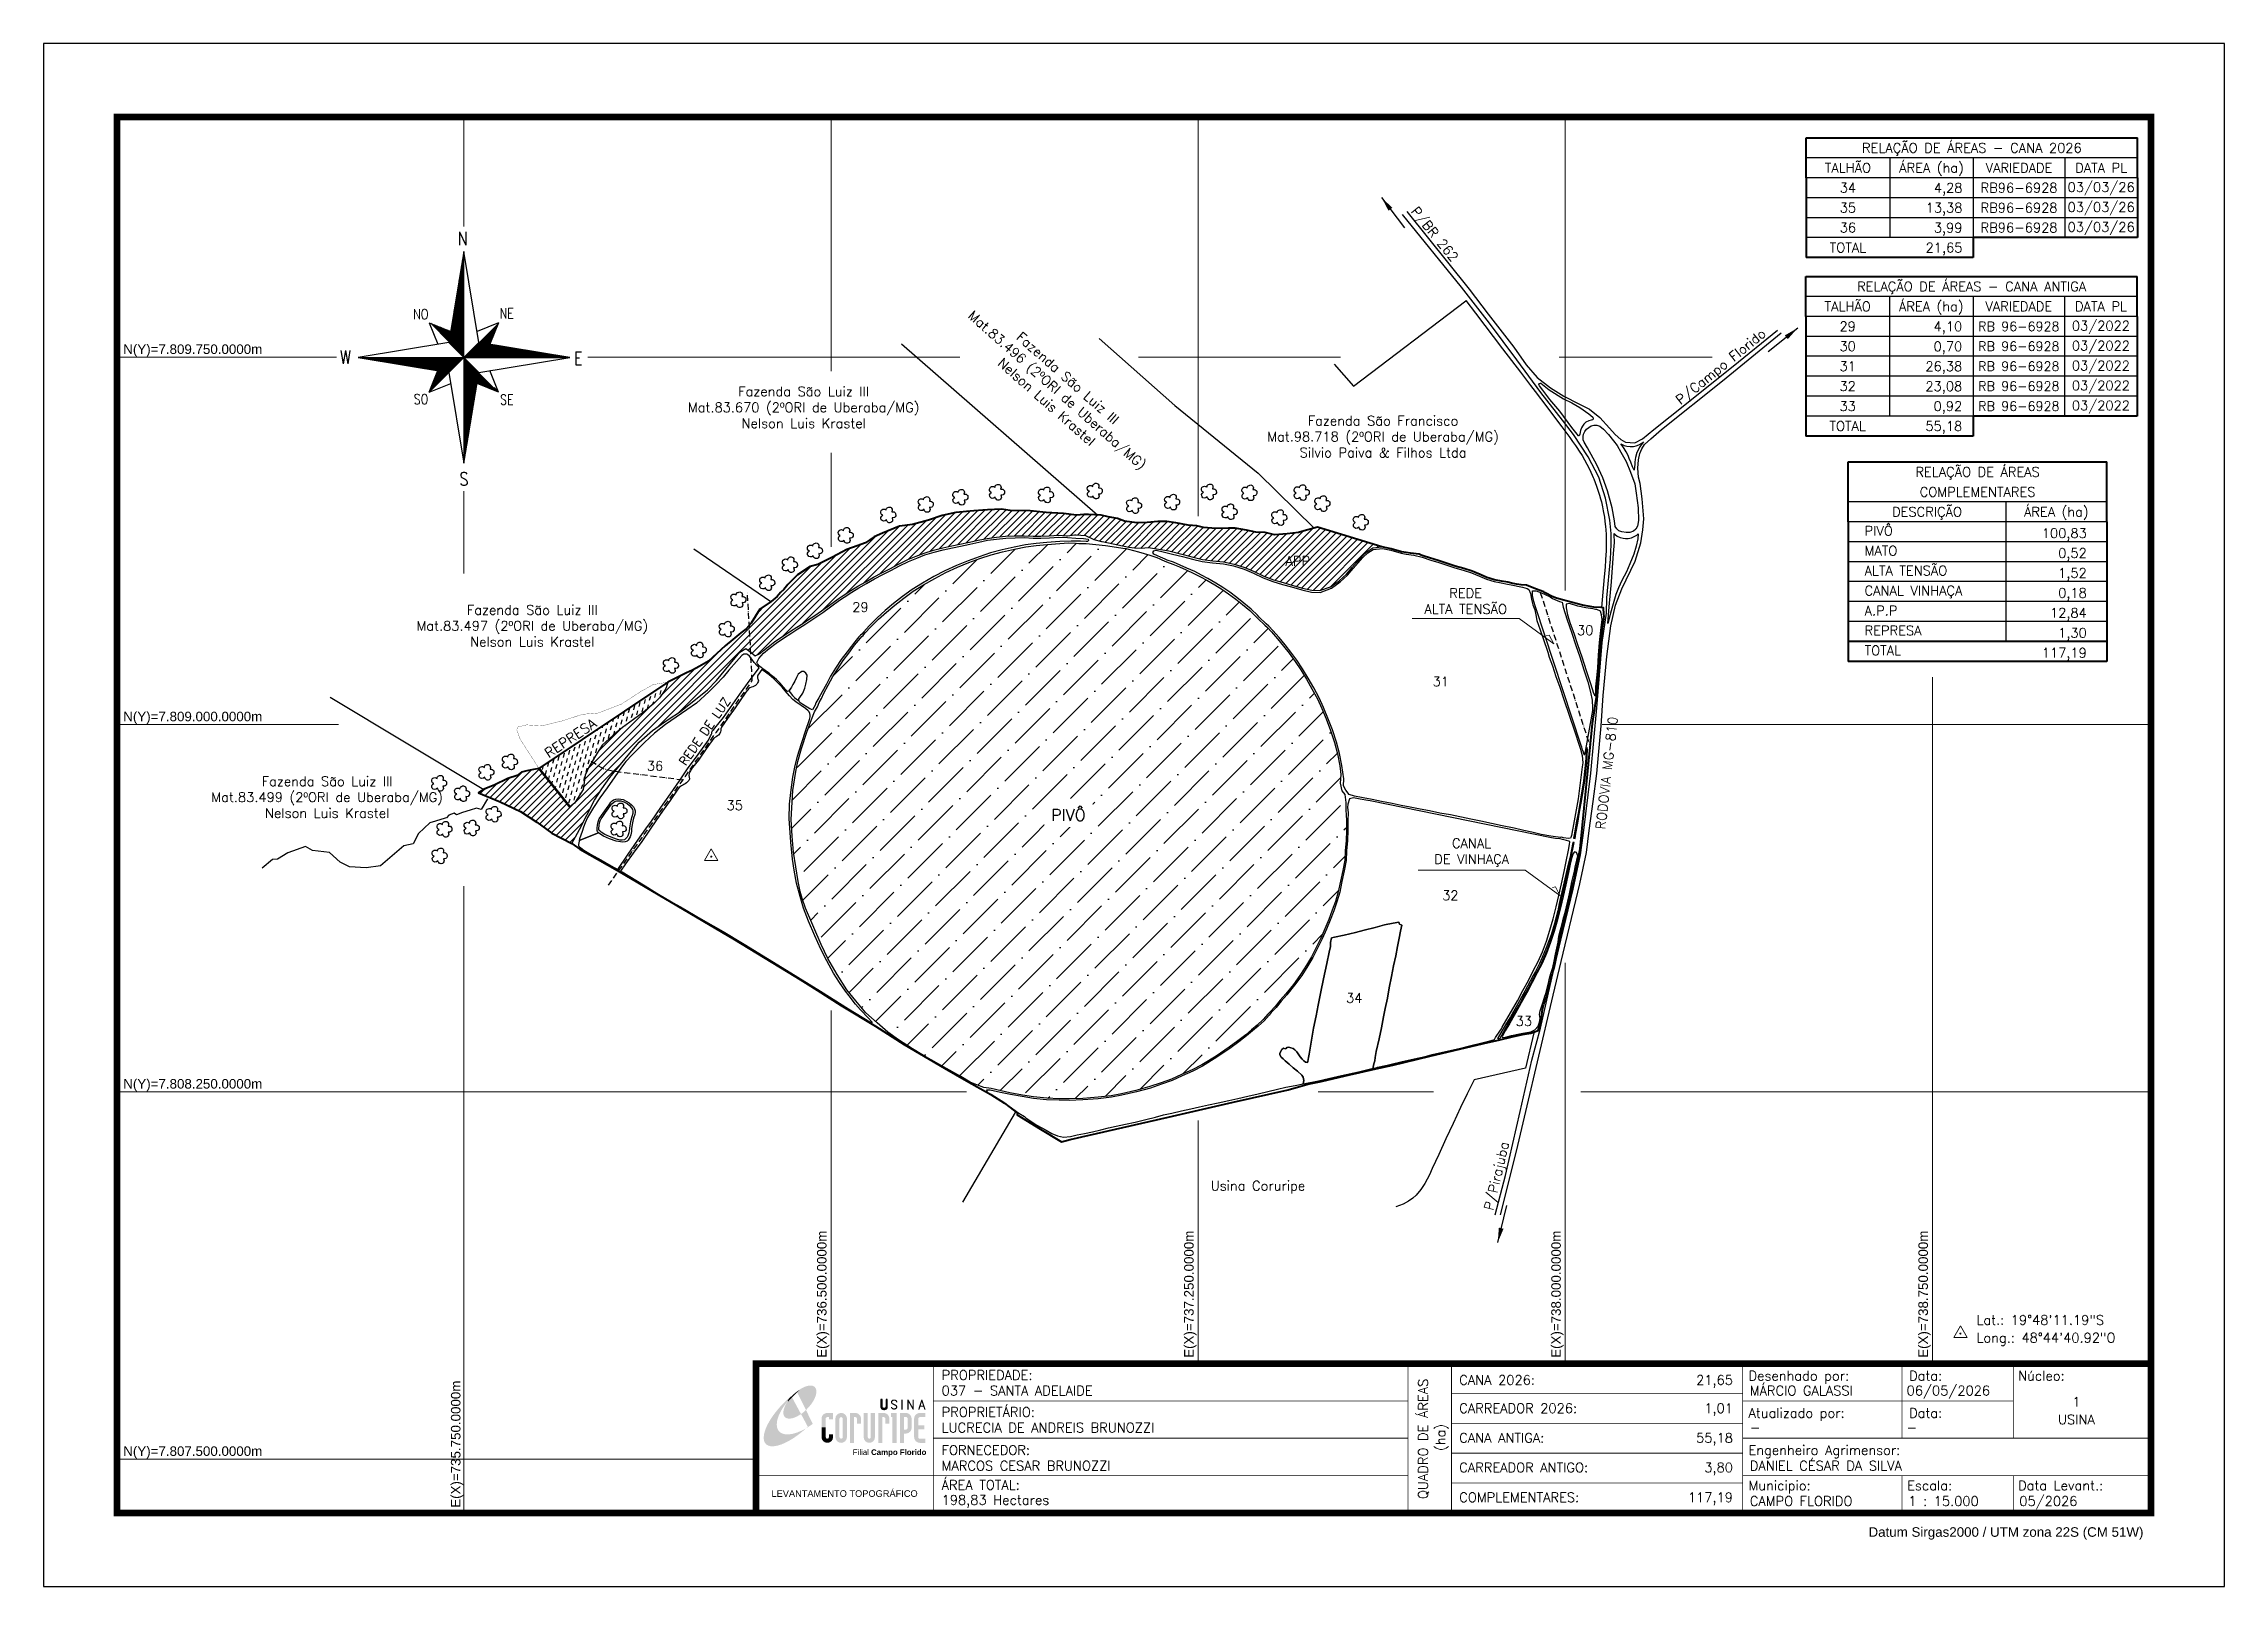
# Model space of a CAD drawing. Extents: x 734891 to 739346, y 7807240 to 7810390.
import ezdxf
from ezdxf.enums import TextEntityAlignment as Align

# ---------------------------------------------------------------- set-up
doc = ezdxf.new("R2010")
doc.units = 0
for name, pattern in [('ACAD_ISO10W100', [18, 12, -3, 0, -3]), ('CONTINUO', [0]), ('LIN0', [0])]:
    doc.linetypes.add(name, pattern=pattern)
for name, color, linetype, lineweight in [('0114000037', 1, 'Continuous', 40), ('MALHA', 8, 'Continuous', 9), ('TEXTO_DIVERSOS', 7, 'Continuous', 5)]:
    doc.layers.add(name, color=color, linetype=linetype, lineweight=lineweight)
for name, color, linetype in [('0114000037029', 5, 'Continuous'), ('0114000037030', 5, 'Continuous'), ('0114000037031', 5, 'Continuous'), ('0114000037032', 5, 'Continuous'), ('0114000037033', 5, 'Continuous'), ('0114000037034', 5, 'Continuous'), ('0114000037035', 5, 'Continuous'), ('0114000037036', 5, 'Continuous'), ('APP', 1, 'Continuous'), ('CANAL', 7, 'Continuous'), ('MARGEM', 7, 'CONTINUO'), ('MATO', 3, 'Continuous'), ('PIVÔ', 5, 'Continuous'), ('QUADRO_DE_AREAS_CANA_2026', 7, 'Continuous'), ('QUADRO_DE_AREAS_CANA_ANTIGA', 7, 'Continuous'), ('QUADRO_DE_AREAS_COMPLEMENTARES', 7, 'Continuous'), ('REDE_DE_LUZ', 6, 'Continuous'), ('REPRESA', 7, 'CONTINUO'), ('RODOVIA', 1, 'Continuous'), ('SETA_NORTE', 3, 'Continuous'), ('TEXTO', 7, 'Continuous'), ('TEXTO CONFRONTANTES', 7, 'Continuous'), ('TEXTO_NUN_TAL', 7, 'Continuous')]:
    doc.layers.add(name, color=color, linetype=linetype)
doc.styles.add('ARIAL', font='arial.ttf')
doc.styles.add('marcelo', font='arial.ttf')
doc.styles.add('ROMANS', font='romans', dxfattribs={"height": 0.2})
doc.styles.add('SIMPLEX', font='simplex', dxfattribs={"height": 0.2})
doc.styles.get("Standard").update_dxf_attribs({"font": 'arial.ttf'})
doc.dimstyles.new('ISO-25', dxfattribs={"dimtxt": 2.5, "dimasz": 2.5, "dimexe": 1.25, "dimexo": 0.625, "dimtad": 1, "dimtxsty": 'Standard', "dimcen": 2.5, "dimadec": 0, "dimazin": 0, "dimtfac": 1, "dimtmove": 0, "dimatfit": 3, "dimfxl": 1, "dimarcsym": 0})

msp = doc.modelspace()

# ---------------------------------------------------------------- texts
at = {"layer": 'MALHA'}
for s, p in [('N(Y)=7.809.750.0000m', (735338, 7809766.6)), ('N(Y)=7.809.000.0000m', (735338, 7809016.6)), ('N(Y)=7.808.250.0000m', (735338, 7808266.6)), ('N(Y)=7.807.500.0000m', (735338, 7807516.6))]:
    msp.add_text(s, height=19.5, dxfattribs=at).set_placement(p, align=Align.MIDDLE_RIGHT)
for s, p in [('E(X)=736.500.0000m', (736481, 7807966.8)), ('E(X)=737.250.0000m', (737231, 7807966.8)), ('E(X)=738.000.0000m', (737981, 7807966.8)), ('E(X)=738.750.0000m', (738731, 7807966.8)), ('E(X)=735.750.0000m', (735733.2, 7807660.6))]:
    msp.add_text(s, height=19.5, rotation=90, dxfattribs=at).set_placement(p, align=Align.MIDDLE_RIGHT)
at = {"layer": 'MARGEM', "color": 7, "linetype": 'Continuous', "lineweight": 9}
for s, style, p in [('PROPRIEDADE:', 'SIMPLEX', (736725.9, 7807681.7)), ('Desenhado por:', 'SIMPLEX', (738374.2, 7807680.3)), ('Data:', 'SIMPLEX', (738702.2, 7807680.3)), ('Núcleo:', 'SIMPLEX', (738924.9, 7807680.3)), ('PROPRIETÁRIO:', 'SIMPLEX', (736725.9, 7807606.2)), ('Atualizado por:', 'SIMPLEX', (738374.2, 7807604.3)), ('Data:', 'SIMPLEX', (738702.2, 7807604.3)), ('FORNECEDOR:', 'SIMPLEX', (736725.9, 7807528.4)), ('Engenheiro Agrimensor:', 'SIMPLEX', (738374.2, 7807528.4)), ('ÁREA TOTAL:', 'SIMPLEX', (736725.9, 7807457.4)), ('Municipio:', 'SIMPLEX', (738374.2, 7807456.2)), ('Escala:', 'SIMPLEX', (738698.3, 7807456.2)), ('Data Levant.:', 'SIMPLEX', (738924.9, 7807456.2)), ('Datum Sirgas2000 / UTM zona 22S (CM 51W)', 'marcelo', (738619.4, 7807361.2))]:
    msp.add_text(s, height=19.5, dxfattribs=dict(at, style=style)).set_placement(p, align=Align.TOP_LEFT)
at = {"layer": 'MARGEM', "color": 7, "linetype": 'Continuous', "style": 'SIMPLEX'}
for s, p in [('QUADRO DE ÁREAS', (737709.4, 7807541.5)), ('(ha)', (737745, 7807544.5))]:
    msp.add_text(s, height=19.5, rotation=90, dxfattribs=at).set_placement(p, align=Align.MIDDLE_CENTER)
for s, p in [('CANA 2026:', (737783.3, 7807671.6)), ('MÁRCIO GALASSI', (738376.8, 7807649.9)), ('037 - SANTA ADELAIDE', (736725.9, 7807649.9)), ('CARREADOR 2026:', (737783.3, 7807613.9)), ('06/05/2026', (738697.3, 7807649.9)), ('LUCRECIA DE ANDREIS BRUNOZZI', (736725.9, 7807574.4)), ('CANA ANTIGA:', (737783.3, 7807553.5)), ('-', (738376.8, 7807574.4)), ('-', (738697.3, 7807574.4)), ('MARCOS CESAR BRUNOZZI', (736725.9, 7807496.6)), ('CARREADOR ANTIGO:', (737783.3, 7807493)), ('DANIEL CÉSAR DA SILVA', (738376.8, 7807496.6)), ('198,83 Hectares', (736725.9, 7807426.6)), ('COMPLEMENTARES:', (737783.3, 7807432)), ('CAMPO FLORIDO', (738376.8, 7807424.4)), ('1 : 15.000', (738700.8, 7807424.4)), ('05/2026', (738927.5, 7807424.4))]:
    msp.add_text(s, height=19.5, dxfattribs=at).set_placement(p, align=Align.TOP_LEFT)
for s, p in [('21,65', (738342.4, 7807671.6)), ('1,01', (738342.4, 7807613.9)), ('55,18', (738342.4, 7807553.5)), ('3,80', (738342.4, 7807493)), ('117,19', (738342.4, 7807432))]:
    msp.add_text(s, height=19.5, dxfattribs=at).set_placement(p, align=Align.TOP_RIGHT)
for s, p in [('1', (739044.1, 7807617.2)), ('USINA', (739044.1, 7807581.2))]:
    msp.add_text(s, height=19.5, dxfattribs=at).set_placement(p, align=Align.MIDDLE_CENTER)
at = {"layer": 'MARGEM', "color": 7, "linetype": 'ByBlock'}
msp.add_text('LEVANTAMENTO TOPOGRÁFICO', height=13.5, dxfattribs=at).set_placement((736527.6, 7807430), align=Align.MIDDLE_CENTER)
at = {"layer": 'QUADRO_DE_AREAS_CANA_2026', "linetype": 'Continuous', "style": 'SIMPLEX'}
for s, p in [('TALHÃO', (738577.3, 7810136.9)), ('RELAÇÃO DE ÁREAS - CANA 2026', (738830.5, 7810177.6)), ('ÁREA (ha)', (738748.1, 7810136.9)), ('34', (738577.3, 7810096.2)), ('RB96-6928', (738926.9, 7810096.2)), ('VARIEDADE', (738926.9, 7810136.9)), ('03/03/26', (739094.6, 7810097.5)), ('DATA PL', (739094.6, 7810136.9)), ('35', (738577.3, 7810055.5)), ('RB96-6928', (738926.9, 7810055.5)), ('03/03/26', (739094.6, 7810056.8)), ('36', (738577.3, 7810014.8)), ('RB96-6928', (738926.9, 7810014.8)), ('03/03/26', (739094.6, 7810016.1)), ('TOTAL', (738577.3, 7809974.1))]:
    msp.add_text(s, height=19.5, dxfattribs=at).set_placement(p, align=Align.MIDDLE_CENTER)
for s, p in [('4,28', (738811.3, 7810086.3)), ('13,38', (738811.3, 7810045.6)), ('3,99', (738811.3, 7810004.9)), ('21,65', (738811.3, 7809964.2))]:
    msp.add_text(s, height=19.5, dxfattribs=at).set_placement(p, align=Align.RIGHT)
at = {"layer": 'QUADRO_DE_AREAS_CANA_ANTIGA', "linetype": 'Continuous', "style": 'SIMPLEX'}
for s, height, p in [('RELAÇÃO DE ÁREAS - CANA ANTIGA', 19.5, (738830, 7809894.6)), ('TALHÃO', 19.5, (738576.8, 7809853.9)), ('ÁREA (ha)', 19.5, (738747.6, 7809853.9)), ('VARIEDADE', 19.5, (738926.4, 7809853.9)), ('DATA PL', 19.5, (739094.2, 7809853.9)), ('29', 19.5, (738576.8, 7809813.2)), ('RB 96-6928', 19, (738926.4, 7809813.2)), ('03/2022', 19.5, (739094.1, 7809814.5)), ('30', 19.5, (738576.8, 7809772.5)), ('RB 96-6928', 19, (738926.4, 7809772.5)), ('03/2022', 19.5, (739094.1, 7809773.8)), ('31', 19.5, (738576.8, 7809731.8)), ('RB 96-6928', 19, (738926.4, 7809731.8)), ('03/2022', 19.5, (739094.1, 7809733.1)), ('03/2022', 19.5, (739094.1, 7809692.4)), ('32', 19.5, (738576.8, 7809691.1)), ('33', 19.5, (738576.8, 7809650.3)), ('RB 96-6928', 19, (738926.4, 7809691.1)), ('RB 96-6928', 19, (738926.4, 7809650.3)), ('03/2022', 19.5, (739094.1, 7809651.7)), ('TOTAL', 19.5, (738576.8, 7809609.6))]:
    msp.add_text(s, height=height, dxfattribs=at).set_placement(p, align=Align.MIDDLE_CENTER)
for s, p in [('4,10', (738810.8, 7809803.3)), ('0,70', (738810.8, 7809762.6)), ('26,38', (738810.8, 7809721.9)), ('23,08', (738810.8, 7809681.2)), ('0,92', (738810.8, 7809640.5)), ('55,18', (738810.8, 7809599.8))]:
    msp.add_text(s, height=19.5, dxfattribs=at).set_placement(p, align=Align.RIGHT)
at = {"layer": 'QUADRO_DE_AREAS_COMPLEMENTARES', "linetype": 'Continuous', "style": 'SIMPLEX'}
for s, p in [('RELAÇÃO DE ÁREAS', (738842.2, 7809515.9)), ('COMPLEMENTARES', (738842.2, 7809475.2)), ('DESCRIÇÃO', (738738.9, 7809434.5)), ('ÁREA (ha)', (739003, 7809434.5))]:
    msp.add_text(s, height=19.5, dxfattribs=at).set_placement(p, align=Align.MIDDLE_CENTER)
for s, p in [('PIVÔ', (738611.4, 7809395.8)), ('MATO', (738611.4, 7809355.1)), ('ALTA TENSÃO', (738611.4, 7809314.4)), ('CANAL VINHAÇA', (738611.4, 7809273.6)), ('A.P.P', (738611.4, 7809232.9)), ('REPRESA', (738611.4, 7809192.2)), ('TOTAL', (738611.4, 7809151.5))]:
    msp.add_text(s, height=19.5, dxfattribs=at).set_placement(p, align=Align.MIDDLE_LEFT)
for s, p in [('100,83', (739065.3, 7809381.3)), ('0,52', (739065.3, 7809340.6)), ('1,52', (739065.3, 7809299.9)), ('0,18', (739065.3, 7809259.2)), ('12,84', (739065.3, 7809218.5)), ('1,30', (739065.3, 7809177.7)), ('117,19', (739065.3, 7809137))]:
    msp.add_text(s, height=19.5, dxfattribs=at).set_placement(p, align=Align.RIGHT)
at = {"layer": 'TEXTO', "color": 6, "linetype": 'Continuous', "style": 'SIMPLEX'}
msp.add_text('REDE DE LUZ', height=18, rotation=55.1469, dxfattribs=at).set_placement((736202.8, 7808914.4))
at = {"layer": 'TEXTO', "linetype": 'Continuous', "style": 'SIMPLEX'}
msp.add_text('REPRESA', height=20, rotation=33.7716, dxfattribs=at).set_placement((735923.6, 7808930.9))
at = {"layer": 'TEXTO', "linetype": 'ByBlock', "style": 'SIMPLEX'}
for s, p in [('Lat.: 19°48\'11.19"S', (738839.9, 7807774.6, 985.2)), ('Long.: 48°44\'40.92"O', (738839.9, 7807738.4, 985.2))]:
    msp.add_text(s, height=19.5, dxfattribs=at).set_placement(p)
at = {"layer": 'TEXTO CONFRONTANTES', "insert": (736961.9, 7809683.3), "char_height": 19.5, "width": 545.438, "attachment_point": 5, "rotation": 318.5593, "style": 'SIMPLEX'}
msp.add_mtext('Fazenda São Luiz III\\PMat.83.496 (2ºORI de Uberaba/MG)\\PNelson Luis Krastel', dxfattribs=at)
at = {"layer": 'TEXTO CONFRONTANTES', "char_height": 19.5, "attachment_point": 5, "style": 'SIMPLEX'}
for s, insert, width in [('Fazenda São Luiz III\\PMat.83.670 (2ºORI de Uberaba/MG)\\PNelson Luis Krastel', (736444.1, 7809647.8), 545.438), ('Fazenda São Francisco^JMat.98.718 (2ºORI de Uberaba/MG)\\PSilvio Paiva & Filhos Ltda', (737627.6, 7809588), 545.438), ('Fazenda São Luiz III\\PMat.83.497 (2ºORI de Uberaba/MG)\\PNelson Luis Krastel', (735889.7, 7809201.7), 545.438), ('Fazenda São Luiz III\\PMat.83.499 (2ºORI de Uberaba/MG)\\PNelson Luis Krastel', (735470.6, 7808851.8), 490.894), ('Usina Coruripe', (737372.1, 7808055.3), 545.438)]:
    msp.add_mtext(s, dxfattribs=dict(at, insert=insert, width=width))
at = {"layer": 'TEXTO_DIVERSOS', "linetype": 'Continuous', "style": 'SIMPLEX'}
for s, rotation, p in [('P/BR 262', 309.0397, (737683.5, 7810047.9)), ('P/Campo Florido', 39.0397, (738235.7, 7809652.4)), ('P/Pirajuba', 76.7172, (737852.4, 7808006.8))]:
    msp.add_text(s, height=19.5, rotation=rotation, dxfattribs=at).set_placement(p)
at = {"layer": 'TEXTO_DIVERSOS', "char_height": 19.5, "style": 'SIMPLEX'}
for s, insert, width, attachment_point in [('APP', (737453.6, 7809343.8), 65.469, 2), ('CANAL\\PDE VINHAÇA', (737808.6, 7808738.8), 360.651, 5)]:
    msp.add_mtext(s, dxfattribs=dict(at, insert=insert, width=width, attachment_point=attachment_point))
at = {"layer": 'TEXTO_DIVERSOS', "color": 6, "insert": (737796.4, 7809252.2), "char_height": 19.5, "width": 360.651, "attachment_point": 5, "style": 'SIMPLEX'}
msp.add_mtext('REDE\\PALTA TENSÃO', dxfattribs=at)
at = {"layer": 'TEXTO_DIVERSOS', "color": 7, "insert": (738084.5, 7808901.1), "char_height": 19.5, "width": 322.349, "attachment_point": 5, "rotation": 83.6007, "style": 'SIMPLEX'}
msp.add_mtext('RODOVIA MG-810', dxfattribs=at)
at = {"layer": 'TEXTO_NUN_TAL', "linetype": 'Continuous', "style": 'SIMPLEX'}
for s, p in [('29', (736543.2, 7809230.1)), ('30', (738023.9, 7809182.9)), ('31', (737728.8, 7809078.4)), ('36', (736123.7, 7808906.1)), ('35', (736286.5, 7808825.5)), ('32', (737748.4, 7808641.6)), ('34', (737552.1, 7808432.2)), ('33', (737898.5, 7808385))]:
    msp.add_text(s, height=19.5, dxfattribs=at).set_placement(p)

# ---------------------------------------------------------------- blocks, each defined once
blk = doc.blocks.new('A$C78F83FB3')
at = {"layer": 'MARGEM'}
h = blk.add_hatch(color=20, dxfattribs=at)
edge = h.paths.add_edge_path()
edge.add_ellipse((19.49, 23.77), major_axis=(-6.68, -6.67), ratio=0.469426, start_angle=292.73277, end_angle=601.25787)
edge.add_ellipse((22.83, 22.05), major_axis=(12.64, 11.29), ratio=0.457614, start_angle=79.90686, end_angle=107.91393)
edge = h.paths.add_edge_path()
edge.add_ellipse((18.28, 18.7), major_axis=(13.95, 13.59), ratio=0.386848, start_angle=63.96117, end_angle=264.59932)
edge.add_ellipse((22.83, 22.05), major_axis=(12.64, 11.29), ratio=0.457614, start_angle=107.91393, end_angle=245.11815, ccw=False)
edge.add_ellipse((19.49, 23.77), major_axis=(-6.68, -6.67), ratio=0.469426, start_angle=241.25787, end_angle=292.73277, ccw=False)
for color, points in [(20, [(15.46, 26.12), (14.17, 24.81), (14.06, 24.24), (14.39, 23.97), (14.67, 24.54), (19.47, 29.32), (18.48, 28.66), (17.31, 27.78)]), (7, [(58.42, 24.9), (57.9, 24.9), (57.9, 21.73, -0.414214), (57.15, 20.98), (56.84, 20.98, -0.414214), (56.09, 21.73), (56.09, 24.9), (55.57, 24.9), (55.57, 21.73, 0.414214), (56.84, 20.46), (57.15, 20.46, 0.414214), (58.42, 21.73)]), (7, [(61.7, 24.9), (61.23, 24.9, 0.396318), (60.04, 23.78), (60.04, 23.72, 0.151912), (60.39, 22.97), (60.46, 22.92), (62.18, 22), (62.85, 21.83, 0.12407), (62.51, 22.42), (60.75, 23.36, -0.13192), (60.56, 23.77, -0.385578), (61.23, 24.37), (61.7, 24.37, -0.414214), (62.37, 23.7), (62.89, 23.7, 0.414214)]), (7, [(62.37, 23.7), (62.89, 23.7, 0.414214), (61.7, 24.9), (61.23, 24.9, 0.396318), (60.04, 23.78), (60.04, 23.72, 0.151912), (60.39, 22.97), (60.46, 22.92), (62.18, 22), (62.18, 22, -0.131921), (62.37, 21.59, -0.385578), (61.7, 20.98), (61.23, 20.98, -0.414214), (60.56, 21.65), (60.04, 21.65, 0.414214), (61.23, 20.46), (61.7, 20.46, 0.402546), (62.89, 21.61, 0.165292), (62.51, 22.42), (60.75, 23.36, -0.13192), (60.56, 23.77, -0.385578), (61.23, 24.37), (61.7, 24.37, -0.414214)]), (7, [(30.97, 12.46), (29.13, 12.46), (29.13, 8.21, 1), (34.29, 8.21), (34.29, 9.41), (32.45, 9.41), (32.45, 8.21, -1), (30.97, 8.21)])]:
    blk.add_hatch(color=color, dxfattribs=at).paths.add_polyline_path(points)
h = blk.add_hatch(color=7, dxfattribs=at)
h.paths.add_polyline_path([(65.24, 24.9), (64.72, 24.9), (64.72, 20.46), (65.24, 20.46)])
h.paths.add_polyline_path([(67.38, 20.46), (67.9, 20.46), (67.9, 23.74), (69.74, 20.46), (70.23, 20.46), (70.23, 24.9), (69.71, 24.9), (69.71, 21.58), (67.85, 24.9), (67.38, 24.9)])
h.paths.add_polyline_path([(72.17, 20.46), (72.72, 20.46), (73.14, 21.73), (74.49, 21.73), (74.9, 20.46), (75.45, 20.46), (74, 24.9), (73.62, 24.9)])
h.paths.add_polyline_path([(73.81, 23.8), (74.32, 22.25), (73.31, 22.25)], flags=16)
h = blk.add_hatch(color=7, dxfattribs=at)
h.paths.add_polyline_path([(31.71, 18.93, 0.414214), (29.13, 16.35), (29.13, 12.46), (30.97, 12.46), (30.97, 16.35, -0.414214), (31.71, 17.09), (32.45, 17.09), (32.45, 16.02), (34.29, 16.02), (34.29, 18.93)])
h.paths.add_polyline_path([(44.15, 17.09, -0.414214), (44.89, 16.35), (44.89, 14.1), (46.72, 14.1), (46.72, 16.17, 0.433937), (44.15, 18.93), (41.77, 18.93), (41.77, 12.46), (43.61, 12.46), (43.61, 17.09)])
h.paths.add_polyline_path([(43.61, 12.46), (41.77, 12.46), (41.77, 5.62), (43.61, 5.62)])
h.paths.add_polyline_path([(47.92, 12.46), (49.75, 12.46), (49.75, 18.93), (47.92, 18.93)])
h.paths.add_polyline_path([(52.91, 18.93), (51.08, 18.93), (51.08, 12.46), (52.91, 12.46)])
h.paths.add_polyline_path([(51.08, 8.12, -1), (49.75, 8.12), (49.75, 12.46), (47.92, 12.46), (47.92, 8.12, 1), (52.91, 8.12), (52.91, 12.46), (51.08, 12.46)])
h.paths.add_polyline_path([(54.41, 12.46), (56.25, 12.46), (56.25, 17.09), (56.79, 17.09, -0.414214), (57.53, 16.35), (57.53, 14.1), (59.36, 14.1), (59.36, 16.17, 0.433937), (56.79, 18.93), (54.41, 18.93)])
h.paths.add_polyline_path([(56.25, 12.46), (54.41, 12.46), (54.41, 5.62), (56.25, 5.62)])
h.paths.add_polyline_path([(60.73, 12.46), (62.58, 12.46), (62.58, 18.93), (60.02, 18.93), (60.02, 17.08), (60.73, 17.08)])
h.paths.add_polyline_path([(62.58, 12.46), (60.73, 12.46), (60.73, 5.62), (62.58, 5.62)])
h.paths.add_polyline_path([(64.06, 12.46), (65.82, 12.46), (65.82, 17.17), (66.66, 17.17, -0.450417), (67.48, 16.25), (67.48, 12.46), (69.24, 12.46, 0.002307), (69.24, 12.48, 0.005282), (69.23, 12.54, -0.000938), (69.23, 12.53), (69.23, 16.17, 0.433937), (66.66, 18.93), (64.06, 18.93)])
h.paths.add_polyline_path([(64.06, 5.62), (65.82, 5.62), (65.82, 9.77), (66.66, 9.77, 0.426056), (69.24, 12.46), (67.48, 12.46), (67.48, 12.45, -0.450417), (66.66, 11.53), (65.82, 11.53), (65.82, 12.46), (64.06, 12.46)])
h.paths.add_polyline_path([(70.37, 12.46), (74.87, 12.46), (74.87, 13.44), (72.21, 13.44), (72.21, 16.35, -0.414214), (72.95, 17.09), (75.38, 17.09), (75.38, 18.93), (72.95, 18.93, 0.414214), (70.37, 16.35)])
h.paths.add_polyline_path([(72.21, 11.62), (74.87, 11.62), (74.87, 12.46), (70.37, 12.46), (70.37, 8.21, 0.414214), (72.95, 5.62), (75.38, 5.62), (75.38, 7.47), (72.95, 7.47, -0.414214), (72.21, 8.21)])
h = blk.add_hatch(color=7, dxfattribs=at)
h.paths.add_polyline_path([(35.29, 16.35), (35.29, 8.21, 1), (40.46, 8.21, 0.016978), (40.45, 8.38), (40.45, 16.17, 0.433937), (37.88, 18.93), (37.87, 18.93, 0.41391)])
h.paths.add_polyline_path([(38.62, 16.35), (38.62, 8.21, -1), (37.13, 8.21), (37.13, 16.35, -1)], flags=16)
at = {"layer": 'MARGEM', "linetype": 'Continuous'}
blk.add_lwpolyline([(58.42, 24.9), (57.9, 24.9), (57.9, 21.73, -0.414214), (57.15, 20.98), (56.84, 20.98, -0.414214), (56.09, 21.73), (56.09, 24.9), (55.57, 24.9), (55.57, 21.73, 0.414214), (56.84, 20.46), (57.15, 20.46, 0.414214), (58.42, 21.73), (58.42, 24.9)], format="xyb", close=True, dxfattribs=at)
at = {"layer": 'MARGEM', "color": 252, "insert": (43.05, 2.72), "char_height": 2.5, "width": 33.0271, "attachment_point": 1, "style": 'ARIAL'}
blk.add_mtext('Filial {\\fArial|b1|i0|c0|p34;Campo Florido}', dxfattribs=at)
blk = doc.blocks.new('A$C309442C0')
at = {"layer": 'SETA_NORTE', "linetype": 'Continuous'}
h = blk.add_hatch(dxfattribs=at)
h.set_pattern_fill('ANSI31', color=256, scale=0.1375, angle=-90, style=0)
h.set_pattern_definition([(315, (-215853.3434, 13873.16845), (0.3086963042, 0.3086963042), [])])
h.paths.add_polyline_path([(73.5, 97.4), (74.7, 104.9), (60, 110.8)])
h = blk.add_hatch(dxfattribs=at)
h.set_pattern_fill('ANSI31', color=256, scale=0.1375, angle=180, style=0)
h.set_pattern_definition([(225, (13869.59828, 216024.21475), (0.3086963042, -0.3086963042), [])])
h.paths.add_polyline_path([(93.8, 97.4), (101.4, 96.2), (107.3, 110.8)])
h = blk.add_hatch(dxfattribs=at)
h.set_pattern_fill('ANSI31', color=256, scale=0.1375, style=0)
h.set_pattern_definition([(45, (-13702.2971, -215849.77324), (-0.3086963042, 0.3086963042), [])])
h.paths.add_polyline_path([(73.5, 77), (65.9, 78.3), (60, 63.6)])
h = blk.add_hatch(dxfattribs=at)
h.set_pattern_fill('ANSI31', color=256, scale=0.1375, angle=90, style=0)
h.set_pattern_definition([(135, (216020.6446, -13698.72693), (-0.3086963042, -0.3086963042), [])])
h.paths.add_polyline_path([(93.8, 77), (92.6, 69.5), (107.3, 63.6)])
for p, q in [((81.6, 146.8), (83.7, 148.9)), ((81.7, 147.6), (83.7, 149.5)), ((81.8, 148.3), (83.7, 150.1)), ((82, 149.1), (83.7, 150.8)), ((82.1, 149.9), (83.7, 151.4)), ((82.2, 150.6), (83.7, 152.1)), ((82.3, 151.4), (83.7, 152.7)), ((82.5, 152.2), (83.7, 153.3)), ((82.6, 152.9), (83.7, 154)), ((82.7, 153.7), (83.7, 154.6)), ((82.9, 154.4), (83.7, 155.2)), ((83, 155.2), (83.7, 155.9)), ((83.1, 156), (83.7, 156.5)), ((83.2, 156.7), (83.7, 157.2)), ((83.4, 157.5), (83.7, 157.8)), ((83.5, 158.3), (83.7, 158.4)), ((83.6, 159), (83.7, 159.1)), ((78.7, 129.3), (83.7, 134.2)), ((78.8, 130), (83.7, 134.9)), ((79, 130.8), (83.7, 135.5)), ((79.1, 131.6), (83.7, 136.1)), ((79.2, 132.3), (83.7, 136.8)), ((79.3, 133.1), (83.7, 137.4)), ((79.5, 133.8), (83.7, 138)), ((79.6, 134.6), (83.7, 138.7)), ((79.7, 135.4), (83.7, 139.3)), ((79.8, 136.1), (83.7, 140)), ((80, 136.9), (83.7, 140.6)), ((80.1, 137.7), (83.7, 141.2)), ((80.2, 138.4), (83.7, 141.9)), ((80.3, 139.2), (83.7, 142.5)), ((80.5, 139.9), (83.7, 143.1)), ((80.6, 140.7), (83.7, 143.8)), ((80.7, 141.5), (83.7, 144.4)), ((80.8, 142.2), (83.7, 145)), ((81, 143), (83.7, 145.7)), ((81.1, 143.8), (83.7, 146.3)), ((81.2, 144.5), (83.7, 147)), ((81.3, 145.3), (83.7, 147.6)), ((81.5, 146.1), (83.7, 148.2)), ((75.7, 111), (83.7, 118.9)), ((75.8, 111.7), (83.7, 119.6)), ((75.9, 112.5), (83.7, 120.2)), ((76.1, 113.3), (83.7, 120.8)), ((76.2, 114), (83.7, 121.5)), ((76.3, 114.8), (83.7, 122.1)), ((76.4, 115.5), (83.7, 122.8)), ((76.6, 116.3), (83.7, 123.4)), ((76.7, 117.1), (83.7, 124)), ((76.8, 117.8), (83.7, 124.7)), ((76.9, 118.6), (83.7, 125.3)), ((77.1, 119.4), (83.7, 125.9)), ((77.2, 120.1), (83.7, 126.6)), ((77.3, 120.9), (83.7, 127.2)), ((77.4, 121.6), (83.7, 127.8)), ((77.6, 122.4), (83.7, 128.5)), ((77.7, 123.2), (83.7, 129.1)), ((77.8, 123.9), (83.7, 129.8)), ((78, 124.7), (83.7, 130.4)), ((78.1, 125.5), (83.7, 131)), ((78.2, 126.2), (83.7, 131.7)), ((78.3, 127), (83.7, 132.3)), ((78.5, 127.7), (83.7, 132.9)), ((78.6, 128.5), (83.7, 133.6)), ((60, 110.8), (74.7, 104.9)), ((60, 110.8), (65.9, 96.2)), ((73.5, 97.3), (83.7, 107.5)), ((73.6, 98), (83.7, 108.1)), ((73.7, 98.8), (83.7, 108.7)), ((73.8, 99.5), (83.7, 109.4)), ((73.8, 97), (83.7, 106.8)), ((73.9, 100.3), (83.7, 110)), ((74.1, 101.1), (83.7, 110.6)), ((74.2, 101.8), (83.7, 111.3)), ((74.2, 96.7), (83.7, 106.2)), ((74.3, 102.6), (83.7, 111.9)), ((74.4, 103.3), (83.7, 112.6)), ((74.5, 96.4), (83.7, 105.6)), ((74.6, 104.1), (83.7, 113.2)), ((74.7, 104.9), (83.7, 113.8)), ((74.8, 105.6), (83.7, 114.5)), ((74.8, 96.1), (83.7, 104.9)), ((74.9, 106.4), (83.7, 115.1)), ((75.1, 107.2), (83.7, 115.7)), ((75.1, 95.7), (83.7, 104.3)), ((75.2, 107.9), (83.7, 116.4)), ((75.3, 108.7), (83.7, 117)), ((75.4, 109.4), (83.7, 117.7)), ((75.6, 110.2), (83.7, 118.3)), ((107.3, 110.8), (92.6, 104.9)), ((107.3, 110.8), (101.4, 96.2)), ((75.4, 95.4), (83.7, 103.6)), ((75.8, 95.1), (83.7, 103)), ((76.1, 94.8), (83.7, 102.4)), ((76.4, 94.5), (83.7, 101.7)), ((76.7, 94.2), (83.7, 101.1)), ((77, 93.8), (83.7, 100.5)), ((77.4, 93.5), (83.7, 99.8)), ((77.7, 93.2), (83.7, 99.2)), ((78, 92.9), (83.7, 98.5)), ((78.3, 92.6), (83.7, 97.9)), ((78.6, 92.2), (83.7, 97.3)), ((78.9, 91.9), (83.7, 96.6)), ((79.3, 91.6), (83.7, 96)), ((79.6, 91.3), (83.7, 95.4)), ((79.9, 91), (83.7, 94.7)), ((80.2, 90.7), (83.7, 94.1)), ((80.5, 90.3), (83.7, 93.4)), ((80.9, 90), (83.7, 92.8)), ((81.2, 89.7), (83.7, 92.2)), ((81.5, 89.4), (83.7, 91.5)), ((81.8, 89.1), (83.7, 90.9)), ((82.1, 88.7), (83.7, 90.3)), ((82.4, 88.4), (83.7, 89.6)), ((83.8, 87.2), (94, 97.4)), ((84.4, 87.2), (94.5, 97.3)), ((85.1, 87.2), (95.1, 97.2)), ((85.7, 87.2), (95.6, 97.1)), ((86.3, 87.2), (96.2, 97)), ((87, 87.2), (96.7, 96.9)), ((87.6, 87.2), (97.2, 96.9)), ((88.3, 87.2), (97.8, 96.8)), ((88.9, 87.2), (98.3, 96.7)), ((89.5, 87.2), (98.9, 96.6)), ((90.2, 87.2), (99.4, 96.5)), ((90.8, 87.2), (100, 96.4)), ((91.4, 87.2), (100.5, 96.3)), ((92.1, 87.2), (101.1, 96.2)), ((92.7, 87.2), (101.6, 96.1)), ((93.4, 87.2), (102.2, 96)), ((94, 87.2), (102.7, 96)), ((94.6, 87.2), (103.3, 95.9)), ((95.3, 87.2), (103.8, 95.8)), ((95.9, 87.2), (104.4, 95.7)), ((96.5, 87.2), (104.9, 95.6)), ((97.2, 87.2), (105.5, 95.5)), ((97.8, 87.2), (106, 95.4)), ((98.4, 87.2), (106.5, 95.3)), ((99.1, 87.2), (107.1, 95.2)), ((99.7, 87.2), (107.6, 95.1)), ((100.4, 87.2), (108.2, 95.1)), ((101, 87.2), (108.7, 95)), ((101.6, 87.2), (109.3, 94.9)), ((102.3, 87.2), (109.8, 94.8)), ((102.9, 87.2), (110.4, 94.7)), ((103.5, 87.2), (110.9, 94.6)), ((104.2, 87.2), (111.5, 94.5)), ((104.8, 87.2), (112, 94.4)), ((105.5, 87.2), (112.6, 94.3)), ((106.1, 87.2), (113.1, 94.2)), ((106.7, 87.2), (113.7, 94.1)), ((107.4, 87.2), (114.2, 94.1)), ((108, 87.2), (114.8, 94)), ((108.6, 87.2), (115.3, 93.9)), ((109.3, 87.2), (115.8, 93.8)), ((109.9, 87.2), (116.4, 93.7)), ((110.6, 87.2), (116.9, 93.6)), ((111.2, 87.2), (117.5, 93.5)), ((111.8, 87.2), (118, 93.4)), ((112.5, 87.2), (118.6, 93.3)), ((113.1, 87.2), (119.1, 93.2)), ((113.7, 87.2), (119.7, 93.2)), ((114.4, 87.2), (120.2, 93.1)), ((115, 87.2), (120.8, 93)), ((115.6, 87.2), (121.3, 92.9)), ((116.3, 87.2), (121.9, 92.8)), ((116.9, 87.2), (122.4, 92.7)), ((117.6, 87.2), (123, 92.6)), ((118.2, 87.2), (123.5, 92.5)), ((118.8, 87.2), (124, 92.4)), ((119.5, 87.2), (124.6, 92.3)), ((120.1, 87.2), (125.1, 92.3)), ((120.7, 87.2), (125.7, 92.2)), ((121.4, 87.2), (126.2, 92.1)), ((122, 87.2), (126.8, 92)), ((122.7, 87.2), (127.3, 91.9)), ((123.3, 87.2), (127.9, 91.8)), ((123.9, 87.2), (128.4, 91.7)), ((124.6, 87.2), (129, 91.6)), ((125.2, 87.2), (129.5, 91.5)), ((125.8, 87.2), (130.1, 91.4)), ((126.5, 87.2), (130.6, 91.4)), ((127.1, 87.2), (131.2, 91.3)), ((127.8, 87.2), (131.7, 91.2)), ((128.4, 87.2), (132.3, 91.1)), ((129, 87.2), (132.8, 91)), ((129.7, 87.2), (133.3, 90.9)), ((130.3, 87.2), (133.9, 90.8)), ((130.9, 87.2), (134.4, 90.7)), ((131.6, 87.2), (135, 90.6)), ((132.2, 87.2), (135.5, 90.5)), ((132.8, 87.2), (136.1, 90.5)), ((133.5, 87.2), (136.6, 90.4)), ((134.1, 87.2), (137.2, 90.3)), ((134.8, 87.2), (137.7, 90.2)), ((135.4, 87.2), (138.3, 90.1)), ((136, 87.2), (138.8, 90)), ((136.7, 87.2), (139.4, 89.9)), ((137.3, 87.2), (139.9, 89.8)), ((137.9, 87.2), (140.5, 89.7)), ((138.6, 87.2), (141, 89.6)), ((139.2, 87.2), (141.6, 89.6)), ((139.9, 87.2), (142.1, 89.5)), ((140.5, 87.2), (142.6, 89.4)), ((141.1, 87.2), (143.2, 89.3)), ((141.8, 87.2), (143.7, 89.2)), ((142.4, 87.2), (144.3, 89.1)), ((11.8, 87.2), (11.8, 87.2)), ((12.3, 87.1), (12.4, 87.2)), ((12.9, 87), (13.1, 87.2)), ((13.4, 86.9), (13.7, 87.2)), ((14, 86.8), (14.4, 87.2)), ((14.5, 86.7), (15, 87.2)), ((15.1, 86.6), (15.6, 87.2)), ((15.6, 86.6), (16.3, 87.2)), ((16.2, 86.5), (16.9, 87.2)), ((16.7, 86.4), (17.5, 87.2)), ((17.2, 86.3), (18.2, 87.2)), ((17.8, 86.2), (18.8, 87.2)), ((18.3, 86.1), (19.5, 87.2)), ((18.9, 86), (20.1, 87.2)), ((19.4, 85.9), (20.7, 87.2)), ((20, 85.8), (21.4, 87.2)), ((20.5, 85.7), (22, 87.2)), ((21.1, 85.7), (22.6, 87.2)), ((21.6, 85.6), (23.3, 87.2)), ((22.2, 85.5), (23.9, 87.2)), ((22.7, 85.4), (24.6, 87.2)), ((23.3, 85.3), (25.2, 87.2)), ((23.8, 85.2), (25.8, 87.2)), ((24.4, 85.1), (26.5, 87.2)), ((24.9, 85), (27.1, 87.2)), ((25.5, 84.9), (27.7, 87.2)), ((26, 84.8), (28.4, 87.2)), ((26.5, 84.8), (29, 87.2)), ((27.1, 84.7), (29.6, 87.2)), ((27.6, 84.6), (30.3, 87.2)), ((28.2, 84.5), (30.9, 87.2)), ((28.7, 84.4), (31.6, 87.2)), ((29.3, 84.3), (32.2, 87.2)), ((29.8, 84.2), (32.8, 87.2)), ((30.4, 84.1), (33.5, 87.2)), ((30.9, 84), (34.1, 87.2)), ((31.5, 83.9), (34.7, 87.2)), ((32, 83.9), (35.4, 87.2)), ((32.6, 83.8), (36, 87.2)), ((33.1, 83.7), (36.7, 87.2)), ((33.7, 83.6), (37.3, 87.2)), ((34.2, 83.5), (37.9, 87.2)), ((34.7, 83.4), (38.6, 87.2)), ((35.3, 83.3), (39.2, 87.2)), ((35.8, 83.2), (39.8, 87.2)), ((36.4, 83.1), (40.5, 87.2)), ((36.9, 83), (41.1, 87.2)), ((37.5, 83), (41.8, 87.2)), ((38, 82.9), (42.4, 87.2)), ((38.6, 82.8), (43, 87.2)), ((39.1, 82.7), (43.7, 87.2)), ((39.7, 82.6), (44.3, 87.2)), ((40.2, 82.5), (44.9, 87.2)), ((40.8, 82.4), (45.6, 87.2)), ((41.3, 82.3), (46.2, 87.2)), ((41.9, 82.2), (46.8, 87.2)), ((42.4, 82.1), (47.5, 87.2)), ((43, 82.1), (48.1, 87.2)), ((43.5, 82), (48.8, 87.2)), ((44, 81.9), (49.4, 87.2)), ((44.6, 81.8), (50, 87.2)), ((45.1, 81.7), (50.7, 87.2)), ((45.7, 81.6), (51.3, 87.2)), ((46.2, 81.5), (51.9, 87.2)), ((46.8, 81.4), (52.6, 87.2)), ((47.3, 81.3), (53.2, 87.2)), ((47.9, 81.2), (53.9, 87.2)), ((48.4, 81.2), (54.5, 87.2)), ((49, 81.1), (55.1, 87.2)), ((49.5, 81), (55.8, 87.2)), ((50.1, 80.9), (56.4, 87.2)), ((50.6, 80.8), (57, 87.2)), ((51.2, 80.7), (57.7, 87.2)), ((51.7, 80.6), (58.3, 87.2)), ((52.3, 80.5), (59, 87.2)), ((52.8, 80.4), (59.6, 87.2)), ((53.3, 80.3), (60.2, 87.2)), ((53.9, 80.3), (60.9, 87.2)), ((54.4, 80.2), (61.5, 87.2)), ((55, 80.1), (62.1, 87.2)), ((55.5, 80), (62.8, 87.2)), ((56.1, 79.9), (63.4, 87.2)), ((56.6, 79.8), (64, 87.2)), ((57.2, 79.7), (64.7, 87.2)), ((57.7, 79.6), (65.3, 87.2)), ((58.3, 79.5), (66, 87.2)), ((58.8, 79.4), (66.6, 87.2)), ((59.4, 79.4), (67.2, 87.2)), ((59.9, 79.3), (67.9, 87.2)), ((83.7, 87.2), (60, 63.6)), ((60, 63.6), (65.9, 78.3)), ((60.5, 79.2), (68.5, 87.2)), ((61, 79.1), (69.1, 87.2)), ((61.5, 79), (69.8, 87.2)), ((62.1, 78.9), (70.4, 87.2)), ((62.6, 78.8), (71.1, 87.2)), ((63.2, 78.7), (71.7, 87.2)), ((63.7, 78.6), (72.3, 87.2)), ((64.3, 78.5), (73, 87.2)), ((64.8, 78.4), (73.6, 87.2)), ((65.4, 78.4), (74.2, 87.2)), ((65.9, 78.3), (74.9, 87.2)), ((66.5, 78.2), (75.5, 87.2)), ((67, 78.1), (76.2, 87.2)), ((67.6, 78), (76.8, 87.2)), ((68.1, 77.9), (77.4, 87.2)), ((68.7, 77.8), (78.1, 87.2)), ((69.2, 77.7), (78.7, 87.2)), ((69.8, 77.6), (79.3, 87.2)), ((70.3, 77.5), (80, 87.2)), ((70.8, 77.5), (80.6, 87.2)), ((71.4, 77.4), (81.2, 87.2)), ((71.9, 77.3), (81.9, 87.2)), ((72.5, 77.2), (82.5, 87.2)), ((73, 77.1), (83.2, 87.2)), ((82.8, 88.1), (83.7, 89)), ((83.1, 87.8), (83.7, 88.4)), ((83.4, 87.5), (83.7, 87.7)), ((83.7, 87.1), (83.7, 87.1)), ((83.7, 86.4), (84, 86.8)), ((83.7, 85.8), (84.4, 86.5)), ((83.7, 85.2), (84.7, 86.2)), ((83.7, 84.5), (85, 85.9)), ((83.7, 83.9), (85.3, 85.6)), ((83.7, 83.3), (85.6, 85.2)), ((83.7, 82.6), (86, 84.9)), ((83.7, 82), (86.3, 84.6)), ((83.7, 81.3), (86.6, 84.3)), ((83.7, 80.7), (86.9, 84)), ((83.7, 80.1), (87.2, 83.6)), ((83.7, 79.4), (87.5, 83.3)), ((83.7, 78.8), (87.9, 83)), ((83.7, 78.2), (88.2, 82.7)), ((83.7, 77.5), (88.5, 82.4)), ((83.7, 76.9), (88.8, 82.1)), ((83.7, 76.2), (89.1, 81.7)), ((83.7, 75.6), (89.5, 81.4)), ((83.7, 75), (89.8, 81.1)), ((83.7, 74.3), (90.1, 80.8)), ((83.7, 73.7), (90.4, 80.5)), ((83.7, 73.1), (90.7, 80.1)), ((83.7, 72.4), (91, 79.8)), ((83.7, 71.8), (91.4, 79.5)), ((83.7, 71.2), (91.7, 79.2)), ((83.7, 70.5), (92, 78.9)), ((83.7, 69.9), (92.3, 78.5)), ((83.7, 69.2), (92.6, 78.2)), ((83.7, 68.6), (93, 77.9)), ((83.7, 68), (93.3, 77.6)), ((83.7, 67.3), (93.6, 77.3)), ((83.7, 66.7), (93.8, 76.9)), ((83.7, 66.1), (93.7, 76.1)), ((83.7, 65.4), (93.6, 75.3)), ((83.7, 64.8), (93.4, 74.6)), ((107.3, 63.6), (101.4, 78.3)), ((143, 87.2), (144.8, 89)), ((143.7, 87.2), (145.4, 88.9)), ((144.3, 87.2), (145.9, 88.8)), ((144.9, 87.2), (146.5, 88.7)), ((145.6, 87.2), (147, 88.7)), ((146.2, 87.2), (147.6, 88.6)), ((146.9, 87.2), (148.1, 88.5)), ((147.5, 87.2), (148.7, 88.4)), ((148.1, 87.2), (149.2, 88.3)), ((148.8, 87.2), (149.8, 88.2)), ((149.4, 87.2), (150.3, 88.1)), ((150, 87.2), (150.8, 88)), ((150.7, 87.2), (151.4, 87.9)), ((151.3, 87.2), (151.9, 87.8)), ((152, 87.2), (152.5, 87.8)), ((152.6, 87.2), (153, 87.7)), ((153.2, 87.2), (153.6, 87.6)), ((153.9, 87.2), (154.1, 87.5)), ((154.5, 87.2), (154.7, 87.4)), ((155.1, 87.2), (155.2, 87.3)), ((60, 63.6), (74.7, 69.5)), ((83.7, 64.1), (93.3, 73.8)), ((83.7, 63.5), (93.2, 73)), ((83.7, 62.9), (93.1, 72.3)), ((83.7, 62.2), (92.9, 71.5)), ((83.7, 61.6), (92.8, 70.8)), ((83.7, 61), (92.7, 70)), ((83.7, 60.3), (92.6, 69.2)), ((83.7, 59.7), (92.4, 68.5)), ((83.7, 59), (92.3, 67.7)), ((83.7, 58.4), (92.2, 66.9)), ((83.7, 57.8), (92.1, 66.2)), ((83.7, 57.1), (91.9, 65.4)), ((83.7, 56.5), (91.8, 64.7)), ((83.7, 55.9), (91.7, 63.9)), ((83.7, 55.2), (91.6, 63.1)), ((83.7, 54.6), (91.4, 62.4)), ((83.7, 54), (91.3, 61.6)), ((83.7, 53.3), (91.2, 60.8)), ((83.7, 52.7), (91.1, 60.1)), ((107.3, 63.6), (92.6, 69.5)), ((83.7, 52), (90.9, 59.3)), ((83.7, 51.4), (90.8, 58.6)), ((83.7, 50.8), (90.7, 57.8)), ((83.7, 50.1), (90.5, 57)), ((83.7, 49.5), (90.4, 56.3)), ((83.7, 48.9), (90.3, 55.5)), ((83.7, 48.2), (90.2, 54.7)), ((83.7, 47.6), (90, 54)), ((83.7, 46.9), (89.9, 53.2)), ((83.7, 46.3), (89.8, 52.5)), ((83.7, 45.7), (89.7, 51.7)), ((83.7, 45), (89.5, 50.9)), ((83.7, 44.4), (89.4, 50.2)), ((83.7, 43.8), (89.3, 49.4)), ((83.7, 43.1), (89.2, 48.6)), ((83.7, 42.5), (89, 47.9)), ((83.7, 41.8), (88.9, 47.1)), ((83.7, 41.2), (88.8, 46.3)), ((83.7, 40.6), (88.7, 45.6)), ((83.7, 39.9), (88.5, 44.8)), ((83.7, 39.3), (88.4, 44.1)), ((83.7, 38.7), (88.3, 43.3)), ((83.7, 38), (88.2, 42.5)), ((83.7, 37.4), (88, 41.8)), ((83.7, 36.8), (87.9, 41)), ((83.7, 36.1), (87.8, 40.2)), ((83.7, 35.5), (87.7, 39.5)), ((83.7, 34.8), (87.5, 38.7)), ((83.7, 34.2), (87.4, 38)), ((83.7, 33.6), (87.3, 37.2)), ((83.7, 32.9), (87.2, 36.4)), ((83.7, 32.3), (87, 35.7)), ((83.7, 31.7), (86.9, 34.9)), ((83.7, 31), (86.8, 34.1)), ((83.7, 30.4), (86.7, 33.4)), ((83.7, 29.7), (86.5, 32.6)), ((83.7, 29.1), (86.4, 31.9)), ((83.7, 28.5), (86.3, 31.1)), ((83.7, 27.8), (86.2, 30.3)), ((83.7, 27.2), (86, 29.6)), ((83.7, 26.6), (85.9, 28.8)), ((83.7, 25.9), (85.8, 28)), ((83.7, 25.3), (85.6, 27.3)), ((83.7, 24.6), (85.5, 26.5)), ((83.7, 24), (85.4, 25.8)), ((83.7, 23.4), (85.3, 25)), ((83.7, 22.7), (85.1, 24.2)), ((83.7, 22.1), (85, 23.5)), ((83.7, 21.5), (84.9, 22.7)), ((83.7, 20.8), (84.8, 21.9)), ((83.7, 20.2), (84.6, 21.2)), ((83.7, 19.6), (84.5, 20.4)), ((83.7, 18.9), (84.4, 19.7)), ((83.7, 18.3), (84.3, 18.9)), ((83.7, 17.6), (84.1, 18.1)), ((83.7, 17), (84, 17.4)), ((83.7, 16.4), (83.9, 16.6)), ((83.7, 15.7), (83.8, 15.8))]:
    blk.add_line(p, q, dxfattribs=at)
blk.add_lwpolyline([(93.8, 77), (155.7, 87.2), (93.8, 97.4), (83.7, 159.3), (73.5, 97.4), (11.6, 87.2), (73.5, 77), (83.7, 15.1)], close=True, dxfattribs=at)
for points in [[(83.7, 87.2), (83.7, 159.3)], [(83.7, 87.2), (73.5, 97.4)], [(83.7, 87.2), (93.8, 97.4)], [(11.6, 87.2), (155.7, 87.2)], [(83.7, 87.2), (73.5, 77)], [(83.7, 87.2), (93.8, 77)], [(83.7, 87.2), (83.7, 15.1)]]:
    blk.add_lwpolyline(points, dxfattribs=at)
at = {"layer": 'SETA_NORTE', "color": 7, "lineweight": 30, "style": 'ROMANS', "width": 0.8}
for s, height, p in [('N ', 8.94, (79.5, 163.6)), ('NO', 6.88, (49.1, 113.2)), ('NE', 6.87, (108, 113.7)), ('W', 8.94, (-0.7, 82.9)), ('E', 8.94, (158.6, 82.1)), ('SO', 6.88, (49.5, 55.3)), ('SE', 6.87, (108.3, 55)), ('S', 8.94, (80.6, 0))]:
    blk.add_text(s, height=height, dxfattribs=at).set_placement(p)

# ---------------------------------------------------------------- hatches: boundary and pattern name
at = {"layer": 'APP'}
h = msp.add_hatch(dxfattribs=at)
h.set_pattern_fill('ANSI31', color=256, scale=80)
h.set_pattern_definition([(45, (0, 0), (-7.071067812, 7.071067812), [])])
h.paths.add_polyline_path([(736326.2, 7809155.5), (736337, 7809147.4), (736344.9, 7809140.7), (736355.5, 7809145.5), (736361.9, 7809151.1), (736371.4, 7809158.7), (736385.2, 7809169.4), (736400.8, 7809179.9), (736417.4, 7809191), (736430.2, 7809199), (736442, 7809206.7), (736454.2, 7809214.6), (736464.6, 7809221.5), (736480.6, 7809232.3), (736496.5, 7809243.8), (736514.8, 7809257.1), (736524.7, 7809263.8), (736540.3, 7809274.2), (736554.9, 7809282.6), (736570.7, 7809291.6), (736587, 7809301), (736603.9, 7809309.8), (736620, 7809318), (736637.8, 7809327.5), (736656.5, 7809337.1), (736673.7, 7809343.9), (736690.2, 7809350.4), (736709.2, 7809356.1), (736728.2, 7809361.1), (736746.9, 7809364.9), (736763.3, 7809368.6), (736782.7, 7809372.7), (736800.8, 7809376.4), (736818.8, 7809380.3), (736837.7, 7809382.5), (736856.4, 7809384.5), (736876, 7809385.2), (736894.5, 7809385.8), (736912.7, 7809384.8), (736928.8, 7809384.5), (736945.9, 7809385.4), (736964.9, 7809386.9), (736981.1, 7809385.8), (736982.9, 7809385.7), (736997, 7809387.8), (737001, 7809387.7), (737019.7, 7809385.9), (737037.1, 7809378), (737052.6, 7809373.8), (737054.1, 7809373.6), (737108, 7809362.4), (737120.2, 7809361.2), (737133.4, 7809360.5), (737148.8, 7809362), (737190.3, 7809354.8), (737219.1, 7809347.1), (737239.6, 7809341.9), (737258.7, 7809337.4), (737279.9, 7809334.4), (737302, 7809332.1), (737323.4, 7809327.8), (737345, 7809320.9), (737364.6, 7809312.7), (737384.2, 7809303.4), (737403.9, 7809295.9), (737423.7, 7809289.9), (737441.4, 7809284.9), (737462.9, 7809278.9), (737481.9, 7809274.4), (737498.7, 7809273.9), (737520.6, 7809281.3), (737538, 7809293.9), (737553.1, 7809307.5), (737564.4, 7809320.6), (737574.5, 7809332.1), (737584.4, 7809343.3), (737594.5, 7809353.1), (737606.5, 7809360.8), (737625, 7809362.8), (737493.8, 7809403.5), (737466.4, 7809395.4), (737454.9, 7809392.1), (737431.7, 7809389.5), (737405.8, 7809387.2), (737386.6, 7809392.1), (737367.5, 7809392.7), (737348.7, 7809397.2), (737325.6, 7809401.1), (737311.9, 7809401.3), (737286.3, 7809400.4), (737260.9, 7809402.5), (737247.2, 7809405.9), (737229.7, 7809407.3), (737204.1, 7809412.3), (737185.8, 7809414.7), (737167.3, 7809415), (737145.6, 7809412.4), (737124.7, 7809412), (737099.4, 7809415.4), (737085.3, 7809421.1), (737066.3, 7809424.4), (737051.7, 7809427.8), (737026, 7809428.8), (737016.1, 7809428.8), (737001.3, 7809427.6), (736974.9, 7809431), (736939.6, 7809432.9), (736906.7, 7809436.4), (736866, 7809437.1), (736848.5, 7809439.9), (736819.3, 7809438.8), (736791.9, 7809436.6), (736754.7, 7809433), (736726.9, 7809427.2), (736698.9, 7809417.2), (736666.3, 7809408.6), (736639.5, 7809404.9), (736605.4, 7809391.2), (736588, 7809383.6), (736570.1, 7809371), (736553.6, 7809365), (736532.2, 7809357.7), (736501.9, 7809341.2), (736473.1, 7809327), (736457.6, 7809322.8), (736431.2, 7809305.7), (736411.6, 7809285.9), (736403.4, 7809275.6), (736396.5, 7809269.6), (736389.8, 7809261.9), (736377.4, 7809251.6), (736354.6, 7809235.8), (736337, 7809207.3), (736326.5, 7809195.7), (736316, 7809187.4), (736299.3, 7809173.5), (736283.9, 7809160.9), (736249.7, 7809129.6), (736230.3, 7809118.6), (736217, 7809110.9), (736204.6, 7809106), (736193.5, 7809100.6), (736181.7, 7809094.2), (736166.7, 7809086.8), (736163, 7809074.9), (736160.3, 7809070.6), (736156.1, 7809064.5), (736149.6, 7809054.9), (736137.9, 7809042.9), (736116.9, 7809025.6), (736096.7, 7809010.4), (736074.1, 7808994), (736054.9, 7808978.8), (736032.4, 7808958.1), (736019.1, 7808936), (736012.2, 7808924.8), (736006, 7808914.8), (735997.9, 7808896.5), (735993.3, 7808867.3), (735982.3, 7808848.9), (735976.2, 7808839.5), (735966.6, 7808831.9), (735903.3, 7808910.6), (735889, 7808907.7), (735878.8, 7808905.5), (735867.6, 7808902.8), (735858.5, 7808896.1), (735840, 7808889.7), (735812.1, 7808876.7), (735792.7, 7808868.7), (735780.1, 7808860.7), (735824.2, 7808842.6), (735865.8, 7808822.5), (735898.6, 7808800.9), (735929.4, 7808778.5), (735970.7, 7808757.2), (735986.4, 7808785.9), (736016.9, 7808846.1), (736031.4, 7808868.6), (736047.9, 7808892.3), (736085.2, 7808937.5), (736107.9, 7808964.3), (736135.4, 7808988), (736167.2, 7809010.6), (736192.7, 7809026.9), (736247.7, 7809070.8), (736266.3, 7809090.4), (736304, 7809136.5), (736313.9, 7809147.9)])
at = {"layer": 'PIVÔ'}
h = msp.add_hatch(dxfattribs=at)
h.set_pattern_fill('ANSI36', color=3, scale=320)
h.set_pattern_definition([(45, (0, 0), (21.21320344, 77.78174593), [100, -20, 0, -20])])
h.paths.add_polyline_path([(736466.5, 7809026.1), (736472, 7809036.6), (736476, 7809045.5), (736480.5, 7809053.3), (736485.5, 7809064.2), (736494, 7809080.4), (736503.4, 7809098.4), (736513.8, 7809114.1), (736524.9, 7809130.7), (736536.6, 7809145.8), (736544.8, 7809157.7), (736547.9, 7809162.3), (736559.9, 7809176.5), (736562.9, 7809179.8), (736565.7, 7809182.1), (736569.9, 7809187.2), (736580.9, 7809198.7), (736597.1, 7809215), (736613.3, 7809229.8), (736630.3, 7809243.9), (736648.6, 7809258.3), (736668, 7809272.3), (736689.1, 7809285.2), (736712, 7809298.7), (736734.5, 7809310.5), (736758, 7809321.5), (736781.4, 7809330.9), (736803.7, 7809339.1), (736827.1, 7809346.6), (736850.3, 7809352.8), (736875, 7809358.5), (736898.1, 7809362.9), (736919.2, 7809365.8), (736941.3, 7809367.9), (736967.4, 7809369.9), (736984.8, 7809371), (736999.2, 7809370.4), (737005.9, 7809369.7), (737021.1, 7809369.5), (737060.5, 7809365.6), (737101, 7809359.6), (737103.1, 7809359.3), (737107.8, 7809358.3), (737127.9, 7809353.1), (737151.4, 7809346), (737165.3, 7809341.2), (737171.5, 7809338.5), (737171.6, 7809338.4), (737175.9, 7809336.6), (737180.8, 7809334.4), (737185.3, 7809332.4), (737198, 7809327.9), (737211.7, 7809322.1), (737225.4, 7809316), (737241.4, 7809308.8), (737254.9, 7809301.9), (737267.9, 7809294.8), (737283.7, 7809285.5), (737298.5, 7809276.7), (737312.1, 7809267.3), (737326.8, 7809256.4), (737340.5, 7809245.2), (737355.4, 7809233), (737368.5, 7809220.4), (737372.1, 7809216.8), (737386, 7809203.3), (737391.3, 7809198.1), (737399.6, 7809189.4), (737412.2, 7809175.5), (737424.5, 7809160.5), (737436.1, 7809145.7), (737448.1, 7809129.2), (737459.6, 7809112), (737471.4, 7809092.7), (737482.4, 7809073.2), (737493.6, 7809052.8), (737502.7, 7809033.1), (737511.4, 7809011.9), (737520.4, 7808988), (737528.4, 7808963.4), (737534.8, 7808940.3), (737539.2, 7808915.8), (737541.2, 7808897.9), (737540, 7808880.5), (737543.2, 7808864.6), (737549.5, 7808857.4), (737550.9, 7808846.5), (737551.3, 7808840.8), (737551.7, 7808825.9), (737552.7, 7808804), (737552.8, 7808783.9), (737552, 7808763.3), (737550.1, 7808742.2), (737549.6, 7808723.1), (737545.5, 7808702.3), (737540.7, 7808680.1), (737536.1, 7808658.3), (737530.7, 7808639), (737524, 7808621), (737517, 7808601.9), (737509, 7808583.3), (737500.5, 7808563.7), (737491, 7808545), (737481.5, 7808526.2), (737471.4, 7808509.1), (737459.1, 7808489.7), (737444.4, 7808469.7), (737429.1, 7808450.2), (737417.5, 7808437.2), (737407, 7808424.7), (737397.1, 7808413.9), (737392.6, 7808409), (737382.4, 7808397.6), (737370.6, 7808386.6), (737358.9, 7808376.8), (737347, 7808366.8), (737331, 7808354.5), (737313, 7808341.3), (737286.5, 7808323.3), (737257.6, 7808305.5), (737237.6, 7808295), (737216.1, 7808285.5), (737195.7, 7808276.4), (737174.3, 7808268.5), (737151.5, 7808260.9), (737122.9, 7808252.9), (737093.4, 7808246), (737072.3, 7808242.2), (737045.4, 7808239.2), (737014.1, 7808236.9), (736986.3, 7808235.8), (736965.9, 7808236), (736940.6, 7808237.1), (736913.7, 7808239.8), (736890.9, 7808243.4), (736865.3, 7808248.5), (736847.7, 7808252.2), (736827.4, 7808256.7), (736812.1, 7808259.4), (736798.1, 7808264.2), (736784.5, 7808270.3), (736764.9, 7808281.8), (736736, 7808297.6), (736688.9, 7808324.4), (736666.7, 7808337.7), (736637.5, 7808356.2), (736616.2, 7808371.9), (736594.1, 7808390.9), (736571.3, 7808411.5), (736550.4, 7808436), (736532.5, 7808458.5), (736512.3, 7808490), (736493.4, 7808522.7), (736480, 7808551), (736447.9, 7808625.4), (736440.9, 7808645.1), (736437.1, 7808659.2), (736433.1, 7808679.9), (736423.3, 7808739.5), (736420.8, 7808772.4), (736418.6, 7808806.5), (736421.6, 7808865.5), (736427.8, 7808904.5), (736432.4, 7808925), (736439.7, 7808951.2), (736450.6, 7808984.7), (736460.1, 7809010.5)])
at = {"layer": 'REPRESA'}
h = msp.add_hatch(dxfattribs=at)
h.set_pattern_fill('DASH', color=4, scale=70, angle=255)
h.set_pattern_definition([(255, (0, 0), (6.187184335, -10.716517625), [8.75, -8.75])])
h.paths.add_polyline_path([(736019.1, 7808936), (736032.4, 7808958.1), (736054.9, 7808978.8), (736074.1, 7808994), (736096.7, 7809010.4), (736116.9, 7809025.6), (736137.9, 7809042.9), (736149.6, 7809054.9), (736156.1, 7809064.5), (736160.3, 7809070.6), (736163, 7809074.9), (736166.7, 7809086.8), (735903.3, 7808910.6), (735966.6, 7808831.9), (735976.2, 7808839.5), (735982.3, 7808848.9), (735993.3, 7808867.3), (735997.9, 7808896.5), (736006, 7808914.8), (736012.2, 7808924.8)])
h.dxf.unprotected_set("ltscale", 0)

# ---------------------------------------------------------------- linework, layer by layer
at = {"layer": '0114000037029'}
msp.add_lwpolyline([(736802.4, 7809342.9), (736780, 7809334.6), (736756.4, 7809325.2), (736732.7, 7809314.1), (736710.1, 7809302.2), (736687.1, 7809288.7), (736665.7, 7809275.6), (736646.2, 7809261.5), (736627.8, 7809247), (736610.7, 7809232.8), (736594.3, 7809217.9), (736578, 7809201.5), (736566.9, 7809189.8), (736562.8, 7809184.9), (736560.1, 7809182.7), (736556.9, 7809179.2), (736545.9, 7809165.4), (736541.6, 7809160.1), (736533.1, 7809148.7), (736520.8, 7809132.7), (736508.9, 7809115.1), (736499.1, 7809099), (736490.4, 7809082.9), (736481.6, 7809067.1), (736474.9, 7809054.8), (736469.2, 7809044.6), (736467.2, 7809039.9), (736464.8, 7809035.3), (736461.8, 7809030.5), (736456.4, 7809032.5), (736451.1, 7809035.5), (736442.4, 7809041.3), (736436.4, 7809045.5), (736434.4, 7809049.2), (736434.2, 7809052.7), (736436.2, 7809055.6), (736442, 7809064.5), (736446.7, 7809074.7), (736448.7, 7809082.7), (736450.8, 7809091.9), (736451.4, 7809100.9), (736448.8, 7809105.1), (736444.4, 7809108.4), (736440.5, 7809108.3), (736433, 7809102.8), (736429.1, 7809096.5), (736425.9, 7809088.8), (736422.1, 7809082.1), (736419, 7809076.2), (736413.4, 7809068.5), (736410.8, 7809067.8), (736407.6, 7809070.8), (736402.2, 7809077.5), (736396.1, 7809084.7), (736388.3, 7809092.1), (736380.7, 7809098.8), (736373.9, 7809105), (736365.5, 7809110.2), (736360.9, 7809113.6), (736353.7, 7809119.1), (736349.8, 7809123.8), (736348.5, 7809126.9), (736352.4, 7809135.1), (736361.7, 7809145.6), (736373.9, 7809155.6), (736387.6, 7809166.2), (736403, 7809176.6), (736419.6, 7809187.6), (736432.4, 7809195.6), (736444.2, 7809203.3), (736456.4, 7809211.2), (736466.8, 7809218.1), (736482.9, 7809229), (736498.8, 7809240.6), (736517.1, 7809253.8), (736526.9, 7809260.5), (736542.4, 7809270.8), (736556.9, 7809279.1), (736572.7, 7809288.1), (736588.9, 7809297.4), (736605.8, 7809306.3), (736621.8, 7809314.5), (736639.6, 7809324), (736658.1, 7809333.4), (736675.2, 7809340.2), (736691.5, 7809346.6), (736710.3, 7809352.3), (736729.1, 7809357.2), (736747.8, 7809361), (736764.1, 7809364.6), (736783.5, 7809368.8), (736801.7, 7809372.4), (736819.5, 7809376.4), (736838.2, 7809378.5), (736856.7, 7809380.5), (736876.2, 7809381.2), (736894.4, 7809381.8), (736912.6, 7809380.8), (736928.8, 7809380.5), (736946.1, 7809381.4), (736965, 7809382.9), (736982.7, 7809382.2), (737000.1, 7809380.9), (737015.6, 7809380.1), (737025, 7809378.5), (737026.2, 7809375.7), (737024.6, 7809374.5), (737023.8, 7809374), (737020.9, 7809373.6), (737009.8, 7809374.4), (736990.8, 7809374.9), (736967.2, 7809373.8), (736940.9, 7809371.9), (736918.7, 7809369.8), (736897.5, 7809366.8), (736874.2, 7809362.4), (736849.3, 7809356.7), (736826, 7809350.5)], close=True, dxfattribs=at)
at = {"layer": '0114000037030'}
msp.add_lwpolyline([(738001.5, 7809238.7), (738004.5, 7809224.5), (738010.2, 7809206.7), (738017.2, 7809186.6), (738024.9, 7809163.5), (738033.4, 7809138.1), (738042.4, 7809110.7), (738051.1, 7809084.1), (738057.4, 7809064), (738060.1, 7809058.6), (738062.3, 7809064.6), (738062.5, 7809077.2), (738064.1, 7809095.6), (738066.2, 7809116.3), (738068.1, 7809141.6), (738069.8, 7809167.9), (738072.4, 7809192), (738075.3, 7809214.6), (738074.1, 7809224.1), (738071.7, 7809232), (738064.6, 7809234.8), (738061.4, 7809235.4), (738056.3, 7809236.1), (738042.1, 7809238.2), (738025.3, 7809241.7), (738008.6, 7809247), (738001.6, 7809246.1), (738001.5, 7809238.7)], close=True, dxfattribs=at)
at = {"layer": '0114000037031'}
msp.add_lwpolyline([(737186.8, 7809336.1), (737182.4, 7809338.1), (737177.5, 7809340.2), (737173.3, 7809342), (737173.3, 7809342.1), (737167, 7809344.8), (737159.6, 7809348.3), (737157.6, 7809351.5), (737159.7, 7809355.1), (737164.4, 7809356.2), (737178.2, 7809352.7), (737197.8, 7809348.1), (737218.1, 7809343.2), (737238.6, 7809338), (737258, 7809333.4), (737279.4, 7809330.4), (737301.4, 7809328.1), (737322.4, 7809324), (737343.6, 7809317.1), (737363, 7809309), (737382.6, 7809299.7), (737402.6, 7809292.1), (737422.5, 7809286), (737440.4, 7809281.1), (737461.9, 7809275), (737481.4, 7809270.4), (737499.4, 7809269.9), (737522.1, 7809278.7), (737539.9, 7809291.6), (737555.2, 7809305.4), (737566.7, 7809318.6), (737576.7, 7809330.1), (737586.5, 7809341.2), (737596.3, 7809350.8), (737607.6, 7809357.9), (737626.2, 7809359.9), (737643.6, 7809355.9), (737664.9, 7809350), (737674.6, 7809348), (737690.5, 7809346.1), (737707.6, 7809341.8), (737725, 7809335.9), (737741.3, 7809330.9), (737774.2, 7809320.2), (737791.6, 7809315.6), (737808.6, 7809310), (737824.7, 7809303), (737838.7, 7809297.2), (737854.5, 7809292.1), (737869, 7809289.4), (737881.8, 7809287.1), (737889.2, 7809285.5), (737912.8, 7809280.5), (737922, 7809278.2), (737925.4, 7809275.6), (737928.6, 7809267.5), (737931.2, 7809256.5), (737933.5, 7809244.9), (737937.5, 7809234.5), (737939.7, 7809224), (737942.1, 7809212.5), (737948.7, 7809193.5), (737954.7, 7809176.2), (737964, 7809147.7), (737967.2, 7809137.7), (737973.8, 7809120), (737980.3, 7809098.2), (737989.1, 7809076.2), (737996.8, 7809051.4), (738018.7, 7808987), (738022, 7808976.9), (738025.7, 7808966.3), (738030.8, 7808950), (738034.6, 7808937), (738035.6, 7808922.3), (738035.6, 7808922.3), (738034.3, 7808914), (738026.4, 7808848.4), (738015.3, 7808788.9), (738014.9, 7808785), (738012.4, 7808773.4), (738011.5, 7808769.3), (738010.8, 7808768.2), (738006.5, 7808767.3), (737996.3, 7808768.7), (737992.4, 7808769.9), (737990, 7808769.7), (737970.7, 7808772.2), (737950.9, 7808776), (737931.6, 7808780.5), (737915.4, 7808784.1), (737895.5, 7808788.3), (737871.2, 7808793.4), (737849.5, 7808798.3), (737827.6, 7808802.7), (737807, 7808807.1), (737765.3, 7808815.5), (737743.3, 7808819.4), (737722.6, 7808823.8), (737703.6, 7808827.2), (737683, 7808831.2), (737664.9, 7808835), (737646.6, 7808838.8), (737624.3, 7808843), (737605.4, 7808847), (737587, 7808850.5), (737569.1, 7808854.2), (737558.5, 7808857.5), (737551.6, 7808866.2), (737546.8, 7808875.1), (737547.6, 7808889.4), (737543.1, 7808916.4), (737538.7, 7808941.2), (737532.3, 7808964.5), (737524.1, 7808989.3), (737515.1, 7809013.4), (737506.3, 7809034.7), (737497.1, 7809054.6), (737485.9, 7809075.1), (737474.9, 7809094.8), (737463, 7809114.2), (737451.3, 7809131.5), (737439.2, 7809148.1), (737427.6, 7809163), (737415.2, 7809178.1), (737402.6, 7809192.1), (737394.2, 7809200.9), (737388.8, 7809206.1), (737374.9, 7809219.6), (737371.4, 7809223.2), (737358, 7809236), (737343.1, 7809248.3), (737329.2, 7809259.6), (737314.5, 7809270.5), (737300.6, 7809280.1), (737285.7, 7809289), (737269.9, 7809298.2), (737256.7, 7809305.4), (737243.2, 7809312.4), (737227, 7809319.6), (737213.3, 7809325.8), (737199.5, 7809331.6), (737186.8, 7809336.1)], close=True, dxfattribs=at)
at = {"layer": '0114000037032'}
msp.add_lwpolyline([(736819, 7808249.7), (736823, 7808247.2), (736830.7, 7808243), (736835.7, 7808239.1), (736838.3, 7808237.6), (736854, 7808227.7), (736868.7, 7808217.3), (736883.4, 7808206.7), (736895.2, 7808199.8), (736898.1, 7808196.9), (736902.3, 7808194.2), (736920.7, 7808182.5), (736939.2, 7808171.7), (736950.9, 7808165.1), (736962.9, 7808160.1), (736975.1, 7808157.8), (736989, 7808158.9), (737003.1, 7808162.1), (737017.9, 7808165.2), (737034.2, 7808168.8), (737051.3, 7808172.8), (737067.1, 7808177), (737082.4, 7808180), (737101.4, 7808183.9), (737121.4, 7808188.5), (737143.2, 7808193.5), (737163, 7808198.7), (737179.1, 7808203.4), (737196, 7808206.5), (737216.2, 7808211.3), (737234.7, 7808215.2), (737253, 7808219.5), (737271.3, 7808223.7), (737290.7, 7808227.9), (737312.3, 7808232.7), (737331, 7808236.7), (737351.4, 7808241.1), (737372.3, 7808246), (737392.6, 7808251.2), (737411.7, 7808255.6), (737428.8, 7808259.8), (737448.2, 7808263), (737464.7, 7808266.8), (737466, 7808273.4), (737464.3, 7808280.5), (737461.7, 7808284.5), (737452.6, 7808292.1), (737444.2, 7808299.1), (737435.8, 7808306.5), (737428, 7808313.7), (737423.7, 7808317.8), (737419.5, 7808321.1), (737416.8, 7808325.5), (737417.1, 7808329.4), (737420.8, 7808336.4), (737424.5, 7808339.2), (737427.5, 7808338), (737429.7, 7808338.5), (737430.9, 7808340.5), (737435.2, 7808341.5), (737439.3, 7808340.3), (737444, 7808338.7), (737447.2, 7808335.7), (737451.2, 7808331.9), (737454.2, 7808328), (737458.5, 7808321.6), (737462.6, 7808316.9), (737465.6, 7808313.8), (737469.1, 7808311), (737472.9, 7808310.1), (737474, 7808311.9), (737474, 7808311.9), (737475.4, 7808320.5), (737476.4, 7808327), (737485.8, 7808379.9), (737491, 7808405.5), (737495.3, 7808427.3), (737500.7, 7808454.1), (737506.2, 7808481.2), (737512.8, 7808512), (737517.5, 7808535.7), (737520.5, 7808547), (737520.5, 7808555.1), (737522.5, 7808564.8), (737528.7, 7808566), (737547.9, 7808570.1), (737571.3, 7808575.5), (737589.4, 7808580), (737611.6, 7808585.5), (737630.4, 7808590.9), (737648.3, 7808594.7), (737659.8, 7808596.4), (737661.4, 7808592.7), (737666.3, 7808590.6), (737663.5, 7808578.3), (737660.5, 7808564), (737657.4, 7808547.2), (737653.7, 7808527.9), (737649.2, 7808507.5), (737644.9, 7808486), (737640.2, 7808462.8), (737636.7, 7808441.7), (737631.8, 7808420.7), (737628.8, 7808403.7), (737624.5, 7808381.1), (737619.7, 7808358.7), (737613.5, 7808332.8), (737611.2, 7808320.2), (737610.6, 7808313.8), (737608.8, 7808307.4), (737607.6, 7808300.3), (737607.6, 7808298.4), (737612.9, 7808299.4), (737616.4, 7808300.3), (737629.3, 7808303.2), (737636.3, 7808304.7), (737636.3, 7808304.7), (737644.4, 7808306.6), (737663.9, 7808311.6), (737691.5, 7808317.9), (737713.5, 7808322.7), (737727.7, 7808326.2), (737755.5, 7808332.8), (737783.3, 7808338.8), (737807.1, 7808344.6), (737829.3, 7808350.1), (737845.8, 7808354.5), (737855.2, 7808357.3), (737857.6, 7808361), (737860.4, 7808365.4), (737863.5, 7808369.7), (737866.3, 7808374.2), (737869.3, 7808378.9), (737871.3, 7808382.2), (737878.7, 7808395.2), (737890.2, 7808415.2), (737902.1, 7808436.3), (737913.5, 7808456.8), (737924.7, 7808477.4), (737934.6, 7808497), (737944.3, 7808516.1), (737953.1, 7808536.4), (737961.4, 7808558.2), (737968.6, 7808580.4), (737975.2, 7808603.5), (737981.3, 7808628.1), (737986.5, 7808651.3), (737992, 7808674.6), (737997.5, 7808700.3), (738001.9, 7808720.5), (738006.8, 7808743.8), (738006.8, 7808743.8), (738008.1, 7808751.2), (738008.7, 7808755.9), (738009.5, 7808760.3), (738009, 7808761.5), (738006.9, 7808762.2), (738002.6, 7808763.3), (737994.5, 7808765.4), (737989.7, 7808766.6), (737980.1, 7808767.5), (737971.9, 7808768.8), (737601.2, 7808844.2), (737596.6, 7808845), (737581.2, 7808847.7), (737567.4, 7808850.4), (737558.8, 7808848.5), (737556, 7808837.8), (737555.2, 7808831.1), (737556.4, 7808820.7), (737555.7, 7808804), (737555.8, 7808783.8), (737555, 7808763.2), (737553.1, 7808742.1), (737552.6, 7808722.8), (737548.5, 7808701.7), (737543.6, 7808679.5), (737539.1, 7808657.6), (737533.5, 7808638.1), (737526.8, 7808620), (737519.8, 7808600.8), (737511.8, 7808582.1), (737503.2, 7808562.5), (737493.7, 7808543.6), (737484.1, 7808524.7), (737474, 7808507.5), (737461.6, 7808488), (737446.8, 7808467.9), (737431.4, 7808448.3), (737419.7, 7808435.2), (737409.3, 7808422.7), (737399.3, 7808411.9), (737394.9, 7808407), (737384.5, 7808395.5), (737372.6, 7808384.3), (737360.8, 7808374.5), (737348.9, 7808364.5), (737332.8, 7808352.1), (737314.8, 7808338.9), (737288.2, 7808320.8), (737259.1, 7808302.9), (737238.9, 7808292.3), (737217.3, 7808282.8), (737196.9, 7808273.6), (737175.3, 7808265.7), (737152.3, 7808258), (737123.7, 7808250), (737094, 7808243.1), (737072.7, 7808239.2), (737045.6, 7808236.2), (737014.3, 7808233.9), (736986.4, 7808232.8), (736965.8, 7808233), (736940.4, 7808234.1), (736913.3, 7808236.8), (736890.4, 7808240.5), (736866.3, 7808244.6), (736846.3, 7808248.6), (736825.1, 7808253.3), (736824.1, 7808253.6), (736817.4, 7808253.6)], close=True, dxfattribs=at)
at = {"layer": '0114000037033'}
msp.add_lwpolyline([(738016.1, 7808737.2), (738013.1, 7808728.9), (738010.6, 7808718.5), (738006.3, 7808698.4), (738000.8, 7808672.7), (737995.3, 7808649.2), (737990.1, 7808626), (737983.9, 7808601.2), (737977.2, 7808577.7), (737969.9, 7808555.2), (737961.4, 7808533), (737952.5, 7808512.3), (737942.7, 7808492.9), (737932.6, 7808473.2), (737921.4, 7808452.5), (737910, 7808431.9), (737898, 7808410.8), (737886.5, 7808390.7), (737877.1, 7808374.5), (737871.3, 7808363.5), (737871.7, 7808361), (737877.8, 7808361.9), (737889.8, 7808365.2), (737903, 7808368.1), (737913.2, 7808369.9), (737929.8, 7808373), (737937.7, 7808376.9), (737944.3, 7808384.1), (737947.3, 7808392.6), (737948.4, 7808400.3), (737947.6, 7808404), (737947, 7808408.4), (737948.5, 7808415.3), (737951, 7808423.7), (737954.2, 7808432), (737956.6, 7808441.1), (737957.4, 7808443.6), (737960, 7808450.8), (737963.2, 7808461.7), (737965.8, 7808471.9), (737967.9, 7808482.1), (737970.5, 7808491.9), (737974.2, 7808504.4), (737977.2, 7808517), (737979.9, 7808531), (737982.4, 7808543.5), (737985.4, 7808555.8), (737986.7, 7808567.9), (737990.2, 7808581.1), (737993.7, 7808593.1), (737996.6, 7808605.2), (737999.5, 7808616.7), (738002.4, 7808628.1), (738004.9, 7808639.4), (738007, 7808648.2), (738009, 7808657.8), (738011.2, 7808667.9), (738013.6, 7808679), (738016.2, 7808690.2), (738018.7, 7808700.9), (738021, 7808712.1), (738023.3, 7808723.2), (738025.4, 7808732.4), (738022.8, 7808738.7), (738018.8, 7808740.5)], close=True, dxfattribs=at)
at = {"layer": '0114000037034'}
msp.add_lwpolyline([(737613.5, 7808332.8), (737619.7, 7808358.7), (737624.5, 7808381.1), (737628.8, 7808403.7), (737631.8, 7808420.7), (737636.7, 7808441.7), (737640.2, 7808462.8), (737644.9, 7808486), (737649.2, 7808507.5), (737653.7, 7808527.9), (737657.4, 7808547.2), (737660.5, 7808564), (737663.5, 7808578.3), (737666.3, 7808590.6), (737661.4, 7808592.7), (737659.8, 7808596.4), (737648.3, 7808594.7), (737630.4, 7808590.9), (737611.6, 7808585.5), (737589.4, 7808580), (737571.3, 7808575.5), (737547.9, 7808570.1), (737528.7, 7808566), (737522.5, 7808564.8), (737520.5, 7808555.1), (737520.5, 7808547), (737517.5, 7808535.7), (737512.8, 7808512), (737506.2, 7808481.2), (737500.7, 7808454.1), (737495.3, 7808427.3), (737491, 7808405.5), (737485.8, 7808379.9), (737476.4, 7808327), (737475.4, 7808320.5), (737474, 7808311.9), (737472.9, 7808310.1), (737469.1, 7808311), (737465.6, 7808313.8), (737462.6, 7808316.9), (737458.5, 7808321.6), (737454.2, 7808328), (737451.2, 7808331.9), (737447.2, 7808335.7), (737444, 7808338.7), (737439.3, 7808340.3), (737435.2, 7808341.5), (737430.9, 7808340.5), (737429.7, 7808338.5), (737427.5, 7808338), (737424.5, 7808339.2), (737420.8, 7808336.4), (737417.1, 7808329.4), (737416.8, 7808325.5), (737419.5, 7808321.1), (737423.7, 7808317.8), (737428, 7808313.7), (737435.8, 7808306.5), (737444.2, 7808299.1), (737452.6, 7808292.1), (737461.7, 7808284.5), (737464.3, 7808280.5), (737466, 7808273.4), (737464.7, 7808266.8), (737495.6, 7808273), (737516.5, 7808277.5), (737542.9, 7808283.5), (737577.8, 7808291.4), (737607.6, 7808298.4), (737607.6, 7808300.3), (737608.8, 7808307.4), (737610.6, 7808313.8), (737611.2, 7808320.2)], close=True, dxfattribs=at)
at = {"layer": '0114000037035'}
msp.add_lwpolyline([(736417.6, 7808759.9), (736414.3, 7808808.4), (736415.4, 7808837.6), (736417.5, 7808861.3), (736421.9, 7808892.5), (736425.9, 7808913.3), (736431.4, 7808935.9), (736439.4, 7808961.8), (736448.5, 7808988.7), (736456, 7809010.2), (736457.5, 7809015.7), (736457.6, 7809019.6), (736456.8, 7809022.7), (736455, 7809026), (736453.1, 7809028.4), (736447.7, 7809032.8), (736428.1, 7809046.6), (736422.1, 7809051.6), (736415.3, 7809058.5), (736406.4, 7809069.1), (736399.9, 7809076.5), (736389.8, 7809086.6), (736382.2, 7809094), (736373.3, 7809101.6), (736361.3, 7809110.3), (736358.4, 7809112.3), (736350.1, 7809101.3), (736349.8, 7809099.1), (736349.8, 7809097.3), (736349.8, 7809095.2), (736350.1, 7809093.4), (736350.8, 7809091.8), (736351.5, 7809089.2), (736350.8, 7809087.1), (736349.7, 7809085.1), (736348.2, 7809082.7), (736345.9, 7809080.1), (736342.8, 7809078.4), (736340.4, 7809077.2), (736337.3, 7809076.5), (736334.3, 7809075.4), (736332, 7809074), (736326, 7809066.2), (736303.8, 7809034.6), (736288.5, 7809012.3), (736276, 7808994.6), (736274.8, 7808991.7), (736274.6, 7808990.2), (736274.7, 7808987.8), (736274.2, 7808985.4), (736272.9, 7808981.9), (736269.9, 7808978.7), (736268.1, 7808976.8), (736265.2, 7808974.9), (736260.5, 7808972.4), (736245.2, 7808950.9), (736228.9, 7808927.2), (736217.2, 7808912.7), (736211.4, 7808903.1), (736210, 7808900), (736209.7, 7808896), (736210, 7808892.4), (736210.5, 7808889.2), (736210.2, 7808887.3), (736209.6, 7808886.2), (736208.3, 7808884.8), (736206.3, 7808882.5), (736204.6, 7808880.9), (736202.1, 7808879.4), (736199.3, 7808877.6), (736197, 7808876.5), (736194.6, 7808875.3), (736192.5, 7808874), (736189.9, 7808871.7), (736185.6, 7808866.2), (736171, 7808845.1), (736155.7, 7808823), (736142, 7808803.5), (736130.7, 7808786.3), (736113.1, 7808761.7), (736095.6, 7808737.4), (736080, 7808715.5), (736070.1, 7808701.1), (736073.5, 7808699.2), (736101.1, 7808682.7), (736120.4, 7808670.8), (736144.1, 7808656), (736166.1, 7808642.5), (736192.3, 7808627.9), (736222.5, 7808610.2), (736234.3, 7808603.4), (736279.3, 7808577.6), (736322.8, 7808552), (736370.2, 7808522.4), (736409, 7808498.7), (736478.6, 7808455.7), (736535.3, 7808419.8), (736582.7, 7808391.4), (736583.7, 7808391.3), (736583.9, 7808391.6), (736583.9, 7808392.2), (736583.5, 7808393), (736575.9, 7808401.1), (736560.2, 7808417.7), (736550.1, 7808429.5), (736536.9, 7808446.2), (736529.6, 7808456.1), (736517.2, 7808473.3), (736505.2, 7808492.6), (736491.2, 7808517.5), (736479.2, 7808541.7), (736466.8, 7808568.6), (736453.8, 7808598.9), (736443.9, 7808625.5), (736436.8, 7808649.1), (736429.7, 7808676.6), (736424.5, 7808702.5), (736421.1, 7808725.1)], close=True, dxfattribs=at)
at = {"layer": '0114000037036'}
msp.add_lwpolyline([(736172, 7808859), (736190.1, 7808885), (736207, 7808909.5), (736228.3, 7808939.3), (736249.4, 7808968.2), (736253.7, 7808976.9), (736255.1, 7808979.2), (736256.1, 7808982.2), (736256.6, 7808984.3), (736257.4, 7808986.3), (736258.1, 7808988), (736260.3, 7808990.2), (736262.5, 7808992.7), (736280.1, 7809014.4), (736299.2, 7809041.6), (736313.9, 7809062.2), (736332.8, 7809088.7), (736343.4, 7809103.3), (736352.8, 7809116.3), (736348.2, 7809120.8), (736343.2, 7809126.9), (736338, 7809133.5), (736333.1, 7809140.1), (736329.5, 7809143), (736327.7, 7809143.8), (736324.5, 7809144.1), (736322, 7809143.7), (736320.1, 7809142.7), (736317.9, 7809141), (736306.9, 7809128.9), (736291.5, 7809111), (736279.5, 7809096.8), (736265.4, 7809081.6), (736250.5, 7809067), (736225, 7809043.7), (736205.7, 7809030.2), (736183.8, 7809014.9), (736161.7, 7809000), (736139.3, 7808982.9), (736118.8, 7808963.6), (736105.8, 7808950.9), (736094, 7808938.3), (736081, 7808924.6), (736072, 7808913.4), (736058.2, 7808893.3), (736042.3, 7808871.2), (736027.9, 7808850.3), (736014.4, 7808830.9), (736002.7, 7808810.1), (735997.5, 7808799.3), (735994.4, 7808790.9), (735991.5, 7808782), (735988.5, 7808774), (735986.3, 7808766.9), (735985.4, 7808763.1), (736024.7, 7808779.1), (736022.9, 7808781.8), (736022.1, 7808784), (736022.3, 7808789.7), (736022.8, 7808794.1), (736023.4, 7808798.5), (736024.4, 7808801.6), (736026.5, 7808807.6), (736030.8, 7808814.2), (736041.4, 7808828.7), (736046.7, 7808836.1), (736050.4, 7808841.6), (736052.8, 7808844.3), (736055.8, 7808846.2), (736060.3, 7808847.6), (736065.4, 7808848.4), (736070.5, 7808848.1), (736075.5, 7808846.8), (736081.3, 7808843.9), (736087.4, 7808840), (736092, 7808836.3), (736096.1, 7808831.9), (736098.6, 7808827.9), (736099.9, 7808824.2), (736099.6, 7808820.5), (736098.8, 7808816.5), (736096.4, 7808809), (736094.9, 7808803.1), (736093.9, 7808796), (736092.6, 7808786.9), (736092.3, 7808781.5), (736091.2, 7808775), (736089.6, 7808770.8), (736087.8, 7808767.7), (736085.5, 7808764.3), (736083.3, 7808762.2), (736079.2, 7808760.6), (736074.4, 7808759.8), (736069.6, 7808760.5), (736060.8, 7808762.2), (736047.4, 7808766.7), (736035.4, 7808772), (736029.8, 7808775.4), (736024.7, 7808779.1), (735985.4, 7808763.1), (735985.2, 7808761.9), (735983.9, 7808755.1), (735984.3, 7808752.5), (735985.8, 7808750.6), (735988.5, 7808748.1), (735994.9, 7808743.6), (736008.7, 7808735.8), (736029.5, 7808723.8), (736050.8, 7808711.9), (736064.2, 7808704.4), (736085.4, 7808735.2), (736105.6, 7808764.1), (736121.5, 7808787.1), (736133.2, 7808802.8), (736152.2, 7808830.6)], close=True, dxfattribs=at)
at = {"layer": 'APP'}
msp.add_lwpolyline([(736326.2, 7809155.5), (736337, 7809147.4), (736344.9, 7809140.7), (736355.5, 7809145.5), (736361.9, 7809151.1), (736371.4, 7809158.7), (736385.2, 7809169.4), (736400.8, 7809179.9), (736417.4, 7809191), (736430.2, 7809199), (736442, 7809206.7), (736454.2, 7809214.6), (736464.6, 7809221.5), (736480.6, 7809232.3), (736496.5, 7809243.8), (736514.8, 7809257.1), (736524.7, 7809263.8), (736540.3, 7809274.2), (736554.9, 7809282.6), (736570.7, 7809291.6), (736587, 7809301), (736603.9, 7809309.8), (736620, 7809318), (736637.8, 7809327.5), (736656.5, 7809337.1), (736673.7, 7809343.9), (736690.2, 7809350.4), (736709.2, 7809356.1), (736728.2, 7809361.1), (736746.9, 7809364.9), (736763.3, 7809368.6), (736782.7, 7809372.7), (736800.8, 7809376.4), (736818.8, 7809380.3), (736837.7, 7809382.5), (736856.4, 7809384.5), (736876, 7809385.2), (736894.5, 7809385.8), (736912.7, 7809384.8), (736928.8, 7809384.5), (736945.9, 7809385.4), (736964.9, 7809386.9), (736981.1, 7809385.8), (736982.9, 7809385.7), (736997, 7809387.8), (737001, 7809387.7), (737019.7, 7809385.9), (737037.1, 7809378), (737052.6, 7809373.8), (737054.1, 7809373.6), (737108, 7809362.4), (737120.2, 7809361.2), (737133.4, 7809360.5), (737148.8, 7809362), (737190.3, 7809354.8), (737219.1, 7809347.1), (737239.6, 7809341.9), (737258.7, 7809337.4), (737279.9, 7809334.4), (737302, 7809332.1), (737323.4, 7809327.8), (737345, 7809320.9), (737364.6, 7809312.7), (737384.2, 7809303.4), (737403.9, 7809295.9), (737423.7, 7809289.9), (737441.4, 7809284.9), (737462.9, 7809278.9), (737481.9, 7809274.4), (737498.7, 7809273.9), (737520.6, 7809281.3), (737538, 7809293.9), (737553.1, 7809307.5), (737564.4, 7809320.6), (737574.5, 7809332.1), (737584.4, 7809343.3), (737594.5, 7809353.1), (737606.5, 7809360.8), (737625, 7809362.8), (737493.8, 7809403.5), (737466.4, 7809395.4), (737454.9, 7809392.1), (737431.7, 7809389.5), (737405.8, 7809387.2), (737386.6, 7809392.1), (737367.5, 7809392.7), (737348.7, 7809397.2), (737325.6, 7809401.1), (737311.9, 7809401.3), (737286.3, 7809400.4), (737260.9, 7809402.5), (737247.2, 7809405.9), (737229.7, 7809407.3), (737204.1, 7809412.3), (737185.8, 7809414.7), (737167.3, 7809415), (737145.6, 7809412.4), (737124.7, 7809412), (737099.4, 7809415.4), (737085.3, 7809421.1), (737066.3, 7809424.4), (737051.7, 7809427.8), (737026, 7809428.8), (737016.1, 7809428.8), (737001.3, 7809427.6), (736974.9, 7809431), (736939.6, 7809432.9), (736906.7, 7809436.4), (736866, 7809437.1), (736848.5, 7809439.9), (736819.3, 7809438.8), (736791.9, 7809436.6), (736754.7, 7809433), (736726.9, 7809427.2), (736698.9, 7809417.2), (736666.3, 7809408.6), (736639.5, 7809404.9), (736605.4, 7809391.2), (736588, 7809383.6), (736570.1, 7809371), (736553.6, 7809365), (736532.2, 7809357.7), (736501.9, 7809341.2), (736473.1, 7809327), (736457.6, 7809322.8), (736431.2, 7809305.7), (736411.6, 7809285.9), (736403.4, 7809275.6), (736396.5, 7809269.6), (736389.8, 7809261.9), (736377.4, 7809251.6), (736354.6, 7809235.8), (736337, 7809207.3), (736326.5, 7809195.7), (736316, 7809187.4), (736299.3, 7809173.5), (736283.9, 7809160.9), (736249.7, 7809129.6), (736230.3, 7809118.6), (736217, 7809110.9), (736204.6, 7809106), (736193.5, 7809100.6), (736181.7, 7809094.2), (736166.7, 7809086.8), (736163, 7809074.9), (736160.3, 7809070.6), (736156.1, 7809064.5), (736149.6, 7809054.9), (736137.9, 7809042.9), (736116.9, 7809025.6), (736096.7, 7809010.4), (736074.1, 7808994), (736054.9, 7808978.8), (736032.4, 7808958.1), (736019.1, 7808936), (736012.2, 7808924.8), (736006, 7808914.8), (735997.9, 7808896.5), (735993.3, 7808867.3), (735982.3, 7808848.9), (735976.2, 7808839.5), (735966.6, 7808831.9), (735903.3, 7808910.6), (735889, 7808907.7), (735878.8, 7808905.5), (735867.6, 7808902.8), (735858.5, 7808896.1), (735840, 7808889.7), (735812.1, 7808876.7), (735792.7, 7808868.7), (735780.1, 7808860.7), (735780.1, 7808860.7), (735824.2, 7808842.6), (735865.8, 7808822.5), (735898.6, 7808800.9), (735929.4, 7808778.5), (735970.7, 7808757.2), (735986.4, 7808785.9), (736016.9, 7808846.1), (736031.4, 7808868.6), (736047.9, 7808892.3), (736085.2, 7808937.5), (736107.9, 7808964.3), (736135.4, 7808988), (736167.2, 7809010.6), (736192.7, 7809026.9), (736247.7, 7809070.8), (736266.3, 7809090.4), (736304, 7809136.5), (736313.9, 7809147.9)], close=True, dxfattribs=at)
at = {"layer": 'CANAL', "color": 7, "linetype": 'CONTINUO'}
for points in [[(738043.7, 7808953.4), (738043.2, 7808949.6), (738041.2, 7808923.1), (738037.2, 7808885.5), (738031.1, 7808847.6), (738027, 7808822.3), (738022.2, 7808799.3), (738018.8, 7808778.2), (738017, 7808768.1), (738019.8, 7808767.7), (738021.2, 7808778), (738025.4, 7808799), (738029.2, 7808821), (738033.5, 7808846.8), (738040, 7808885.2), (738044.2, 7808922.8), (738045.1, 7808948.9)], [(737867.1, 7808360), (737867.1, 7808360), (737881.2, 7808385.5), (737890.9, 7808402.1), (737905.4, 7808427.3), (737913.2, 7808441.9), (737919.8, 7808453.8), (737929.8, 7808471.5), (737937.2, 7808485.8), (737944.9, 7808500.4), (737951, 7808512.7), (737956.1, 7808523.7), (737963.3, 7808541.7), (737969.1, 7808556.7), (737973.7, 7808570.9), (737980.5, 7808593.4), (737986.8, 7808618.9), (737990.3, 7808633.4), (737993.1, 7808646.2), (737998.3, 7808669.1), (738005.3, 7808699.3), (738011.5, 7808726.2), (738018.4, 7808759), (738015.6, 7808759.5), (738008.9, 7808727.1), (738004.7, 7808709.3), (737995.8, 7808670.5), (737990.3, 7808647.1), (737987.7, 7808634.5), (737984.4, 7808619.8), (737978.2, 7808594.2), (737970.9, 7808571.1), (737966.4, 7808558.3), (737961.1, 7808544.1), (737953, 7808524.8), (737947, 7808512.5), (737939, 7808496), (737934.5, 7808487.5), (737928.5, 7808476.4), (737917.2, 7808455.5), (737910.8, 7808443.7), (737903, 7808429.8), (737887.9, 7808403.3), (737879.9, 7808390.1), (737875.4, 7808382.3), (737870.4, 7808374), (737861.3, 7808358.8), (737864.1, 7808359.3), (737867.1, 7808360)]]:
    msp.add_lwpolyline(points, close=True, dxfattribs=at)
at = {"layer": 'MALHA', "color": 8}
for p, q in [((735750, 7810017.3), (735750, 7810240.5)), ((736500, 7809721.5), (736500, 7810240.5)), ((737250, 7809425.7), (737250, 7810240.5)), ((738000, 7809274.2), (738000, 7810240.5)), ((735041.4, 7809750), (735489.7, 7809750)), ((736003.2, 7809750), (736762.9, 7809750)), ((737127.9, 7809750), (737540.8, 7809750)), ((737987.1, 7809750), (738300.2, 7809750)), ((736500, 7809362.9), (736500, 7809555)), ((735750, 7809308.4), (735750, 7809476.9)), ((738750, 7807695.4), (738750, 7809097.2)), ((735041.4, 7809000), (735493.9, 7809000)), ((738075.2, 7809000), (739196.4, 7809000)), ((735750, 7807390.5), (735750, 7808670.1)), ((738000, 7807695.4), (738000, 7808513.6)), ((736500, 7807695.4), (736500, 7808416.1)), ((735041.4, 7808250), (736776.4, 7808250)), ((737495.4, 7808250), (737730.6, 7808250)), ((738032, 7808250), (739196.4, 7808250)), ((737250, 7807695.4), (737250, 7808191.9)), ((735041.4, 7807500), (736346.4, 7807500))]:
    msp.add_line(p, q, dxfattribs=at)
at = {"layer": 'MARGEM', "color": 174, "linetype": 'LIN0', "const_width": 13.6, "flags": 128}
msp.add_lwpolyline([(736346.4, 7807695.4), (739196.4, 7807695.4), (739196.4, 7807390.5), (736346.4, 7807390.5)], close=True, dxfattribs=at)
at = {"layer": 'MARGEM', "color": 174, "linetype": 'LIN0', "flags": 128}
for points, const_width in [([(736708.7, 7807695.4), (736708.7, 7807390.5)], 1.51), ([(736708.7, 7807695.4), (736708.7, 7807393.2)], 1.5), ([(737678.5, 7807695.4), (737678.5, 7807394.2)], 1.51), ([(737767.4, 7807695.4), (737767.4, 7807394.2)], 1.51), ([(738362.4, 7807695.4), (738362.4, 7807394.2)], 1.51), ([(738687.8, 7807543), (738687.8, 7807695.4)], 1.51), ([(738915.4, 7807543), (738915.4, 7807695.4)], 1.51), ([(736708.7, 7807619.2), (737678.5, 7807619.2)], 1.51), ([(737767.4, 7807634.4), (738362.4, 7807634.4)], 1.51), ([(738362.4, 7807619.2), (738915.4, 7807619.2)], 1.51), ([(737767.4, 7807573.4), (738362.4, 7807573.4)], 1.51), ([(736708.7, 7807543), (737678.5, 7807543)], 1.51), ([(738362.4, 7807543), (739196.6, 7807543)], 1.51), ([(737767.4, 7807512.5), (738362.4, 7807512.5)], 1.51), ([(736346.4, 7807466.7), (737678.5, 7807466.7)], 1.51), ([(737767.4, 7807451.5), (738362.4, 7807451.5)], 1.51), ([(738362.4, 7807466.7), (739196.5, 7807466.7)], 1.51), ([(738687.8, 7807466.7), (738687.8, 7807391.2)], 1.51), ([(738915.4, 7807466.7), (738915.4, 7807391.2)], 1.51)]:
    msp.add_lwpolyline(points, dxfattribs=dict(at, const_width=const_width))
at = {"layer": 'MATO'}
for points in [[(736446.7, 7809074.7), (736448.7, 7809082.7), (736450.8, 7809091.9), (736451.4, 7809100.9), (736448.8, 7809105.1), (736444.4, 7809108.4), (736440.5, 7809108.3), (736433, 7809102.8), (736429.1, 7809096.5), (736425.9, 7809088.8), (736422.1, 7809082.1), (736419, 7809076.2), (736413.6, 7809068.8), (736416.5, 7809065.3), (736420.9, 7809059.8), (736425.5, 7809055.4), (736429.6, 7809051.9), (736434.7, 7809048.7), (736434.4, 7809049.2), (736434.2, 7809052.7), (736436.2, 7809055.6), (736442, 7809064.5)], [(736044.6, 7808827.9), (736049.7, 7808834.9), (736052.4, 7808838.1), (736056.1, 7808841.9), (736059.1, 7808843.7), (736061.5, 7808844.4), (736063.9, 7808844.5), (736070.4, 7808844.3), (736077, 7808842.2), (736083.3, 7808838.7), (736088.1, 7808834.7), (736092.6, 7808829.9), (736094.5, 7808826.5), (736095.2, 7808823.7), (736094.9, 7808818.8), (736093, 7808811.8), (736090, 7808801.2), (736089, 7808793.2), (736087.6, 7808783.3), (736086.7, 7808779.1), (736085.1, 7808773.2), (736083.8, 7808770.5), (736081.4, 7808767.9), (736078.2, 7808765.1), (736073.6, 7808764), (736068.2, 7808764.3), (736061.9, 7808766), (736055.9, 7808768.3), (736047.1, 7808771.8), (736038, 7808775.9), (736030.6, 7808780.4), (736028.1, 7808782.3), (736026.5, 7808784.1), (736025.9, 7808785.7), (736025.5, 7808788.2), (736026.2, 7808794), (736027.1, 7808799.3), (736028.6, 7808803.3), (736030.5, 7808807.4), (736033.9, 7808812.5), (736039.4, 7808820.9)]]:
    msp.add_lwpolyline(points, close=True, dxfattribs=at)
at = {"layer": 'MATO', "linetype": 'CONTINUO'}
for points in [[(736835.5, 7809464.5, 0), (736832.7, 7809462.2, 0), (736829.2, 7809461.8, 0), (736826.7, 7809462.8, 0), (736824.9, 7809464.5, 0), (736824.2, 7809466.5, 0), (736824, 7809469.5, 0), (736824.9, 7809471.3, 0), (736825.9, 7809472.7, 0), (736828, 7809474.1, 0), (736826.7, 7809474.5, 0), (736825.4, 7809475.5, 0), (736823.9, 7809477.9, 0), (736823.7, 7809480.7, 0), (736824.7, 7809483.6, 0), (736825.9, 7809484.6, 0), (736827.9, 7809485.9, 0), (736830.1, 7809486.2, 0), (736831.8, 7809485.9, 0), (736833.2, 7809485.3, 0), (736834.7, 7809484, 0), (736835.1, 7809486.5, 0), (736835.5, 7809487.5, 0), (736836.6, 7809488.9, 0), (736838.3, 7809489.6, 0), (736839.9, 7809490.3, 0), (736841.7, 7809490.4, 0), (736843.5, 7809490.2, 0), (736844.9, 7809489.5, 0), (736845.9, 7809488.3, 0), (736846.8, 7809486.5, 0), (736847.2, 7809484.5, 0), (736846.4, 7809480.9, 0), (736848.9, 7809481, 0), (736850.9, 7809480.5, 0), (736852.9, 7809478.9, 0), (736854, 7809477.7, 0), (736854.3, 7809472.8, 0), (736853.1, 7809470.6, 0), (736851.5, 7809469.1, 0), (736848.9, 7809468.4, 0), (736846.7, 7809468.6, 0), (736847.9, 7809464, 0), (736847.4, 7809462.1, 0), (736846, 7809460.2, 0), (736844.6, 7809459, 0), (736842.5, 7809458.5, 0), (736840.4, 7809458.6, 0), (736838.9, 7809459.1, 0), (736837.1, 7809460.8, 0), (736835.9, 7809462.4, 0), (736835.5, 7809464.8, 0)], [(736935.5, 7809459.2, 0), (736932.7, 7809456.9, 0), (736929.2, 7809456.5, 0), (736926.7, 7809457.5, 0), (736925, 7809459.2, 0), (736924.2, 7809461.2, 0), (736924, 7809464.1, 0), (736925, 7809466, 0), (736926, 7809467.4, 0), (736928, 7809468.7, 0), (736926.7, 7809469.2, 0), (736925.5, 7809470.2, 0), (736924, 7809472.6, 0), (736923.7, 7809475.3, 0), (736924.8, 7809478.3, 0), (736925.9, 7809479.3, 0), (736928, 7809480.6, 0), (736930.1, 7809480.8, 0), (736931.8, 7809480.6, 0), (736933.2, 7809480, 0), (736934.7, 7809478.6, 0), (736935.2, 7809481.2, 0), (736935.5, 7809482.2, 0), (736936.7, 7809483.6, 0), (736938.3, 7809484.2, 0), (736940, 7809485, 0), (736941.8, 7809485.1, 0), (736943.5, 7809484.9, 0), (736944.9, 7809484.1, 0), (736946, 7809483, 0), (736946.9, 7809481.2, 0), (736947.2, 7809479.2, 0), (736946.4, 7809475.6, 0), (736948.9, 7809475.7, 0), (736951, 7809475.2, 0), (736952.9, 7809473.6, 0), (736954, 7809472.4, 0), (736954.3, 7809467.4, 0), (736953.1, 7809465.2, 0), (736951.5, 7809463.8, 0), (736949, 7809463.1, 0), (736946.8, 7809463.3, 0), (736947.9, 7809458.7, 0), (736947.4, 7809456.7, 0), (736946.1, 7809454.9, 0), (736944.6, 7809453.7, 0), (736942.5, 7809453.2, 0), (736940.5, 7809453.3, 0), (736938.9, 7809453.7, 0), (736937.1, 7809455.5, 0), (736935.9, 7809457.1, 0), (736935.6, 7809459.4, 0)], [(737035.3, 7809466.9, 0), (737032.5, 7809464.6, 0), (737029, 7809464.2, 0), (737026.5, 7809465.2, 0), (737024.8, 7809466.9, 0), (737024, 7809468.9, 0), (737023.8, 7809471.9, 0), (737024.8, 7809473.7, 0), (737025.8, 7809475.1, 0), (737027.8, 7809476.5, 0), (737026.5, 7809476.9, 0), (737025.3, 7809477.9, 0), (737023.8, 7809480.3, 0), (737023.5, 7809483.1, 0), (737024.6, 7809486, 0), (737025.7, 7809487, 0), (737027.8, 7809488.3, 0), (737029.9, 7809488.6, 0), (737031.7, 7809488.3, 0), (737033, 7809487.7, 0), (737034.5, 7809486.3, 0), (737035, 7809488.9, 0), (737035.3, 7809489.9, 0), (737036.5, 7809491.3, 0), (737038.1, 7809492, 0), (737039.8, 7809492.7, 0), (737041.6, 7809492.8, 0), (737043.3, 7809492.6, 0), (737044.7, 7809491.9, 0), (737045.8, 7809490.7, 0), (737046.7, 7809488.9, 0), (737047, 7809486.9, 0), (737046.2, 7809483.3, 0), (737048.7, 7809483.4, 0), (737050.8, 7809482.9, 0), (737052.7, 7809481.3, 0), (737053.8, 7809480.1, 0), (737054.1, 7809475.2, 0), (737052.9, 7809473, 0), (737051.3, 7809471.5, 0), (737048.8, 7809470.8, 0), (737046.6, 7809471, 0), (737047.8, 7809466.4, 0), (737047.2, 7809464.5, 0), (737045.9, 7809462.6, 0), (737044.4, 7809461.4, 0), (737042.3, 7809460.9, 0), (737040.3, 7809461, 0), (737038.7, 7809461.5, 0), (737037, 7809463.2, 0), (737035.7, 7809464.8, 0), (737035.4, 7809467.2, 0)], [(737268.4, 7809465.1, 0), (737265.6, 7809462.8, 0), (737262.1, 7809462.4, 0), (737259.6, 7809463.4, 0), (737257.9, 7809465.1, 0), (737257.1, 7809467.1, 0), (737256.9, 7809470.1, 0), (737257.9, 7809471.9, 0), (737258.9, 7809473.3, 0), (737260.9, 7809474.7, 0), (737259.6, 7809475.1, 0), (737258.4, 7809476.1, 0), (737256.9, 7809478.5, 0), (737256.6, 7809481.3, 0), (737257.7, 7809484.2, 0), (737258.8, 7809485.2, 0), (737260.9, 7809486.5, 0), (737263, 7809486.8, 0), (737264.8, 7809486.5, 0), (737266.1, 7809485.9, 0), (737267.6, 7809484.6, 0), (737268.1, 7809487.1, 0), (737268.4, 7809488.1, 0), (737269.6, 7809489.6, 0), (737271.2, 7809490.2, 0), (737272.9, 7809490.9, 0), (737274.7, 7809491.1, 0), (737276.4, 7809490.8, 0), (737277.8, 7809490.1, 0), (737278.9, 7809488.9, 0), (737279.8, 7809487.1, 0), (737280.1, 7809485.1, 0), (737279.3, 7809481.5, 0), (737281.8, 7809481.6, 0), (737283.9, 7809481.1, 0), (737285.8, 7809479.5, 0), (737286.9, 7809478.3, 0), (737287.2, 7809473.4, 0), (737286, 7809471.2, 0), (737284.4, 7809469.7, 0), (737281.9, 7809469, 0), (737279.7, 7809469.2, 0), (737280.9, 7809464.6, 0), (737280.3, 7809462.7, 0), (737279, 7809460.8, 0), (737277.5, 7809459.6, 0), (737275.4, 7809459.1, 0), (737273.4, 7809459.2, 0), (737271.8, 7809459.7, 0), (737270.1, 7809461.4, 0), (737268.8, 7809463, 0), (737268.5, 7809465.4, 0)], [(737351, 7809463.4, 0), (737348.2, 7809461, 0), (737344.7, 7809460.6, 0), (737342.2, 7809461.6, 0), (737340.4, 7809463.3, 0), (737339.7, 7809465.3, 0), (737339.5, 7809468.3, 0), (737340.5, 7809470.2, 0), (737341.5, 7809471.5, 0), (737343.5, 7809472.9, 0), (737342.2, 7809473.3, 0), (737340.9, 7809474.4, 0), (737339.4, 7809476.7, 0), (737339.2, 7809479.5, 0), (737340.2, 7809482.4, 0), (737341.4, 7809483.4, 0), (737343.4, 7809484.7, 0), (737345.6, 7809485, 0), (737347.3, 7809484.7, 0), (737348.7, 7809484.1, 0), (737350.2, 7809482.8, 0), (737350.6, 7809485.3, 0), (737351, 7809486.4, 0), (737352.1, 7809487.8, 0), (737353.8, 7809488.4, 0), (737355.4, 7809489.1, 0), (737357.3, 7809489.3, 0), (737359, 7809489, 0), (737360.4, 7809488.3, 0), (737361.4, 7809487.2, 0), (737362.4, 7809485.4, 0), (737362.7, 7809483.3, 0), (737361.9, 7809479.8, 0), (737364.4, 7809479.8, 0), (737366.5, 7809479.3, 0), (737368.4, 7809477.8, 0), (737369.5, 7809476.5, 0), (737369.8, 7809471.6, 0), (737368.6, 7809469.4, 0), (737367, 7809467.9, 0), (737364.5, 7809467.2, 0), (737362.2, 7809467.4, 0), (737363.4, 7809462.8, 0), (737362.9, 7809460.9, 0), (737361.6, 7809459, 0), (737360.1, 7809457.8, 0), (737358, 7809457.3, 0), (737355.9, 7809457.5, 0), (737354.4, 7809457.9, 0), (737352.6, 7809459.6, 0), (737351.4, 7809461.2, 0), (737351.1, 7809463.6, 0)], [(737457.9, 7809463.9, 0), (737455.1, 7809461.6, 0), (737451.6, 7809461.2, 0), (737449.1, 7809462.2, 0), (737447.4, 7809463.9, 0), (737446.6, 7809465.9, 0), (737446.4, 7809468.9, 0), (737447.4, 7809470.7, 0), (737448.4, 7809472.1, 0), (737450.4, 7809473.5, 0), (737449.1, 7809473.9, 0), (737447.9, 7809474.9, 0), (737446.4, 7809477.3, 0), (737446.1, 7809480.1, 0), (737447.2, 7809483, 0), (737448.3, 7809484, 0), (737450.4, 7809485.3, 0), (737452.5, 7809485.6, 0), (737454.3, 7809485.3, 0), (737455.6, 7809484.7, 0), (737457.1, 7809483.4, 0), (737457.6, 7809485.9, 0), (737458, 7809486.9, 0), (737459.1, 7809488.4, 0), (737460.7, 7809489, 0), (737462.4, 7809489.7, 0), (737464.2, 7809489.9, 0), (737465.9, 7809489.6, 0), (737467.3, 7809488.9, 0), (737468.4, 7809487.8, 0), (737469.3, 7809485.9, 0), (737469.6, 7809483.9, 0), (737468.8, 7809480.4, 0), (737471.3, 7809480.4, 0), (737473.4, 7809479.9, 0), (737475.4, 7809478.4, 0), (737476.4, 7809477.1, 0), (737476.7, 7809472.2, 0), (737475.5, 7809470, 0), (737473.9, 7809468.5, 0), (737471.4, 7809467.8, 0), (737469.2, 7809468, 0), (737470.4, 7809463.4, 0), (737469.8, 7809461.5, 0), (737468.5, 7809459.6, 0), (737467, 7809458.4, 0), (737464.9, 7809457.9, 0), (737462.9, 7809458.1, 0), (737461.3, 7809458.5, 0), (737459.6, 7809460.2, 0), (737458.4, 7809461.8, 0), (737458, 7809464.2, 0)], [(736613.3, 7809418.2, 0), (736610.5, 7809415.9, 0), (736607, 7809415.5, 0), (736604.5, 7809416.5, 0), (736602.7, 7809418.2, 0), (736602, 7809420.2, 0), (736601.8, 7809423.2, 0), (736602.8, 7809425, 0), (736603.8, 7809426.4, 0), (736605.8, 7809427.8, 0), (736604.5, 7809428.2, 0), (736603.2, 7809429.2, 0), (736601.7, 7809431.6, 0), (736601.5, 7809434.4, 0), (736602.5, 7809437.3, 0), (736603.7, 7809438.3, 0), (736605.7, 7809439.6, 0), (736607.9, 7809439.9, 0), (736609.6, 7809439.6, 0), (736611, 7809439, 0), (736612.5, 7809437.6, 0), (736612.9, 7809440.2, 0), (736613.3, 7809441.2, 0), (736614.4, 7809442.6, 0), (736616.1, 7809443.2, 0), (736617.7, 7809444, 0), (736619.6, 7809444.1, 0), (736621.3, 7809443.9, 0), (736622.7, 7809443.1, 0), (736623.7, 7809442, 0), (736624.7, 7809440.2, 0), (736625, 7809438.2, 0), (736624.2, 7809434.6, 0), (736626.7, 7809434.7, 0), (736628.8, 7809434.2, 0), (736630.7, 7809432.6, 0), (736631.8, 7809431.4, 0), (736632.1, 7809426.5, 0), (736630.9, 7809424.3, 0), (736629.3, 7809422.8, 0), (736626.8, 7809422.1, 0), (736624.5, 7809422.3, 0), (736625.7, 7809417.7, 0), (736625.2, 7809415.7, 0), (736623.9, 7809413.9, 0), (736622.4, 7809412.7, 0), (736620.3, 7809412.2, 0), (736618.2, 7809412.3, 0), (736616.7, 7809412.8, 0), (736614.9, 7809414.5, 0), (736613.7, 7809416.1, 0), (736613.4, 7809418.5, 0)], [(736689.9, 7809439.6, 0), (736687.1, 7809437.3, 0), (736683.6, 7809436.9, 0), (736681.1, 7809437.8, 0), (736679.4, 7809439.6, 0), (736678.6, 7809441.6, 0), (736678.4, 7809444.5, 0), (736679.4, 7809446.4, 0), (736680.4, 7809447.8, 0), (736682.4, 7809449.1, 0), (736681.1, 7809449.5, 0), (736679.9, 7809450.6, 0), (736678.4, 7809452.9, 0), (736678.1, 7809455.7, 0), (736679.2, 7809458.6, 0), (736680.3, 7809459.7, 0), (736682.4, 7809460.9, 0), (736684.5, 7809461.2, 0), (736686.3, 7809461, 0), (736687.6, 7809460.4, 0), (736689.1, 7809459, 0), (736689.6, 7809461.6, 0), (736690, 7809462.6, 0), (736691.1, 7809464, 0), (736692.7, 7809464.6, 0), (736694.4, 7809465.3, 0), (736696.2, 7809465.5, 0), (736697.9, 7809465.3, 0), (736699.3, 7809464.5, 0), (736700.4, 7809463.4, 0), (736701.3, 7809461.6, 0), (736701.7, 7809459.6, 0), (736700.8, 7809456, 0), (736703.3, 7809456, 0), (736705.4, 7809455.5, 0), (736707.4, 7809454, 0), (736708.4, 7809452.8, 0), (736708.7, 7809447.8, 0), (736707.5, 7809445.6, 0), (736705.9, 7809444.2, 0), (736703.4, 7809443.5, 0), (736701.2, 7809443.7, 0), (736702.4, 7809439.1, 0), (736701.8, 7809437.1, 0), (736700.5, 7809435.2, 0), (736699, 7809434.1, 0), (736696.9, 7809433.6, 0), (736694.9, 7809433.7, 0), (736693.3, 7809434.1, 0), (736691.6, 7809435.9, 0), (736690.4, 7809437.4, 0), (736690, 7809439.8, 0)], [(736760.6, 7809454.4, 0), (736757.8, 7809452.1, 0), (736754.3, 7809451.7, 0), (736751.8, 7809452.7, 0), (736750.1, 7809454.4, 0), (736749.3, 7809456.4, 0), (736749.1, 7809459.4, 0), (736750.1, 7809461.2, 0), (736751.1, 7809462.6, 0), (736753.1, 7809464, 0), (736751.8, 7809464.4, 0), (736750.6, 7809465.4, 0), (736749.1, 7809467.8, 0), (736748.8, 7809470.6, 0), (736749.9, 7809473.5, 0), (736751, 7809474.5, 0), (736753.1, 7809475.8, 0), (736755.2, 7809476.1, 0), (736757, 7809475.8, 0), (736758.3, 7809475.2, 0), (736759.8, 7809473.9, 0), (736760.3, 7809476.4, 0), (736760.7, 7809477.4, 0), (736761.8, 7809478.9, 0), (736763.4, 7809479.5, 0), (736765.1, 7809480.2, 0), (736766.9, 7809480.4, 0), (736768.6, 7809480.1, 0), (736770, 7809479.4, 0), (736771.1, 7809478.2, 0), (736772, 7809476.4, 0), (736772.3, 7809474.4, 0), (736771.5, 7809470.8, 0), (736774, 7809470.9, 0), (736776.1, 7809470.4, 0), (736778, 7809468.8, 0), (736779.1, 7809467.6, 0), (736779.4, 7809462.7, 0), (736778.2, 7809460.5, 0), (736776.6, 7809459, 0), (736774.1, 7809458.3, 0), (736771.9, 7809458.5, 0), (736773.1, 7809453.9, 0), (736772.5, 7809452, 0), (736771.2, 7809450.1, 0), (736769.7, 7809448.9, 0), (736767.6, 7809448.4, 0), (736765.6, 7809448.5, 0), (736764, 7809449, 0), (736762.3, 7809450.7, 0), (736761.1, 7809452.3, 0), (736760.7, 7809454.7, 0)], [(737115.5, 7809437.2, 0), (737112.7, 7809434.9, 0), (737109.2, 7809434.5, 0), (737106.7, 7809435.5, 0), (737105, 7809437.2, 0), (737104.2, 7809439.2, 0), (737104, 7809442.2, 0), (737105, 7809444, 0), (737106, 7809445.4, 0), (737108, 7809446.8, 0), (737106.7, 7809447.2, 0), (737105.5, 7809448.2, 0), (737104, 7809450.6, 0), (737103.7, 7809453.4, 0), (737104.8, 7809456.3, 0), (737105.9, 7809457.3, 0), (737108, 7809458.6, 0), (737110.1, 7809458.9, 0), (737111.9, 7809458.6, 0), (737113.2, 7809458, 0), (737114.7, 7809456.7, 0), (737115.2, 7809459.2, 0), (737115.5, 7809460.2, 0), (737116.7, 7809461.7, 0), (737118.3, 7809462.3, 0), (737120, 7809463, 0), (737121.8, 7809463.2, 0), (737123.5, 7809462.9, 0), (737124.9, 7809462.2, 0), (737126, 7809461, 0), (737126.9, 7809459.2, 0), (737127.2, 7809457.2, 0), (737126.4, 7809453.7, 0), (737128.9, 7809453.7, 0), (737131, 7809453.2, 0), (737132.9, 7809451.6, 0), (737134, 7809450.4, 0), (737134.3, 7809445.5, 0), (737133.1, 7809443.3, 0), (737131.5, 7809441.8, 0), (737129, 7809441.1, 0), (737126.8, 7809441.3, 0), (737128, 7809436.7, 0), (737127.4, 7809434.8, 0), (737126.1, 7809432.9, 0), (737124.6, 7809431.7, 0), (737122.5, 7809431.2, 0), (737120.5, 7809431.3, 0), (737118.9, 7809431.8, 0), (737117.2, 7809433.5, 0), (737115.9, 7809435.1, 0), (737115.6, 7809437.5, 0)], [(737193.3, 7809444.4, 0), (737190.6, 7809442, 0), (737187.1, 7809441.6, 0), (737184.6, 7809442.6, 0), (737182.8, 7809444.4, 0), (737182, 7809446.4, 0), (737181.8, 7809449.3, 0), (737182.8, 7809451.2, 0), (737183.8, 7809452.5, 0), (737185.8, 7809453.9, 0), (737184.5, 7809454.3, 0), (737183.3, 7809455.4, 0), (737181.8, 7809457.7, 0), (737181.5, 7809460.5, 0), (737182.6, 7809463.4, 0), (737183.7, 7809464.5, 0), (737185.8, 7809465.7, 0), (737187.9, 7809466, 0), (737189.7, 7809465.8, 0), (737191, 7809465.1, 0), (737192.5, 7809463.8, 0), (737193, 7809466.3, 0), (737193.4, 7809467.4, 0), (737194.5, 7809468.8, 0), (737196.2, 7809469.4, 0), (737197.8, 7809470.1, 0), (737199.6, 7809470.3, 0), (737201.3, 7809470, 0), (737202.7, 7809469.3, 0), (737203.8, 7809468.2, 0), (737204.7, 7809466.4, 0), (737205.1, 7809464.4, 0), (737204.2, 7809460.8, 0), (737206.7, 7809460.8, 0), (737208.8, 7809460.3, 0), (737210.8, 7809458.8, 0), (737211.8, 7809457.5, 0), (737212.1, 7809452.6, 0), (737210.9, 7809450.4, 0), (737209.3, 7809448.9, 0), (737206.8, 7809448.3, 0), (737204.6, 7809448.5, 0), (737205.8, 7809443.9, 0), (737205.2, 7809441.9, 0), (737203.9, 7809440, 0), (737202.4, 7809438.9, 0), (737200.4, 7809438.3, 0), (737198.3, 7809438.5, 0), (737196.7, 7809438.9, 0), (737195, 7809440.6, 0), (737193.8, 7809442.2, 0), (737193.4, 7809444.6, 0)], [(737310.6, 7809424.8, 0), (737307.8, 7809422.4, 0), (737304.3, 7809422, 0), (737301.8, 7809423, 0), (737300, 7809424.8, 0), (737299.3, 7809426.8, 0), (737299.1, 7809429.7, 0), (737300.1, 7809431.6, 0), (737301.1, 7809432.9, 0), (737303.1, 7809434.3, 0), (737301.8, 7809434.7, 0), (737300.5, 7809435.8, 0), (737299, 7809438.1, 0), (737298.8, 7809440.9, 0), (737299.9, 7809443.8, 0), (737301, 7809444.9, 0), (737303, 7809446.1, 0), (737305.2, 7809446.4, 0), (737306.9, 7809446.2, 0), (737308.3, 7809445.5, 0), (737309.8, 7809444.2, 0), (737310.2, 7809446.7, 0), (737310.6, 7809447.8, 0), (737311.7, 7809449.2, 0), (737313.4, 7809449.8, 0), (737315, 7809450.5, 0), (737316.9, 7809450.7, 0), (737318.6, 7809450.4, 0), (737320, 7809449.7, 0), (737321, 7809448.6, 0), (737322, 7809446.8, 0), (737322.3, 7809444.8, 0), (737321.5, 7809441.2, 0), (737324, 7809441.2, 0), (737326.1, 7809440.7, 0), (737328, 7809439.2, 0), (737329.1, 7809437.9, 0), (737329.4, 7809433, 0), (737328.2, 7809430.8, 0), (737326.6, 7809429.3, 0), (737324.1, 7809428.7, 0), (737321.8, 7809428.9, 0), (737323, 7809424.3, 0), (737322.5, 7809422.3, 0), (737321.2, 7809420.4, 0), (737319.7, 7809419.3, 0), (737317.6, 7809418.7, 0), (737315.6, 7809418.9, 0), (737314, 7809419.3, 0), (737312.2, 7809421, 0), (737311, 7809422.6, 0), (737310.7, 7809425, 0)], [(737412.2, 7809412.9, 0), (737409.4, 7809410.6, 0), (737405.9, 7809410.2, 0), (737403.4, 7809411.1, 0), (737401.6, 7809412.9, 0), (737400.9, 7809414.9, 0), (737400.7, 7809417.8, 0), (737401.6, 7809419.7, 0), (737402.7, 7809421.1, 0), (737404.7, 7809422.4, 0), (737403.4, 7809422.8, 0), (737402.1, 7809423.9, 0), (737400.6, 7809426.2, 0), (737400.4, 7809429, 0), (737401.4, 7809431.9, 0), (737402.6, 7809433, 0), (737404.6, 7809434.2, 0), (737406.8, 7809434.5, 0), (737408.5, 7809434.3, 0), (737409.9, 7809433.7, 0), (737411.4, 7809432.3, 0), (737411.8, 7809434.9, 0), (737412.2, 7809435.9, 0), (737413.3, 7809437.3, 0), (737415, 7809437.9, 0), (737416.6, 7809438.6, 0), (737418.5, 7809438.8, 0), (737420.2, 7809438.6, 0), (737421.6, 7809437.8, 0), (737422.6, 7809436.7, 0), (737423.5, 7809434.9, 0), (737423.9, 7809432.9, 0), (737423.1, 7809429.3, 0), (737425.6, 7809429.3, 0), (737427.7, 7809428.8, 0), (737429.6, 7809427.3, 0), (737430.7, 7809426.1, 0), (737431, 7809421.1, 0), (737429.8, 7809418.9, 0), (737428.2, 7809417.5, 0), (737425.6, 7809416.8, 0), (737423.4, 7809417, 0), (737424.6, 7809412.4, 0), (737424.1, 7809410.4, 0), (737422.7, 7809408.5, 0), (737421.3, 7809407.4, 0), (737419.2, 7809406.9, 0), (737417.1, 7809407, 0), (737415.6, 7809407.4, 0), (737413.8, 7809409.2, 0), (737412.6, 7809410.7, 0), (737412.2, 7809413.1, 0)], [(737500.1, 7809441.4, 0), (737497.3, 7809439.1, 0), (737493.8, 7809438.7, 0), (737491.3, 7809439.6, 0), (737489.5, 7809441.4, 0), (737488.8, 7809443.4, 0), (737488.6, 7809446.3, 0), (737489.6, 7809448.2, 0), (737490.6, 7809449.6, 0), (737492.6, 7809450.9, 0), (737491.3, 7809451.3, 0), (737490, 7809452.4, 0), (737488.6, 7809454.7, 0), (737488.3, 7809457.5, 0), (737489.4, 7809460.4, 0), (737490.5, 7809461.5, 0), (737492.6, 7809462.7, 0), (737494.7, 7809463, 0), (737496.4, 7809462.8, 0), (737497.8, 7809462.2, 0), (737499.3, 7809460.8, 0), (737499.8, 7809463.4, 0), (737500.1, 7809464.4, 0), (737501.3, 7809465.8, 0), (737502.9, 7809466.4, 0), (737504.5, 7809467.1, 0), (737506.4, 7809467.3, 0), (737508.1, 7809467.1, 0), (737509.5, 7809466.3, 0), (737510.6, 7809465.2, 0), (737511.5, 7809463.4, 0), (737511.8, 7809461.4, 0), (737511, 7809457.8, 0), (737513.5, 7809457.8, 0), (737515.6, 7809457.3, 0), (737517.5, 7809455.8, 0), (737518.6, 7809454.6, 0), (737518.9, 7809449.6, 0), (737517.7, 7809447.4, 0), (737516.1, 7809446, 0), (737513.6, 7809445.3, 0), (737511.4, 7809445.5, 0), (737512.5, 7809440.9, 0), (737512, 7809438.9, 0), (737510.7, 7809437, 0), (737509.2, 7809435.9, 0), (737507.1, 7809435.4, 0), (737505.1, 7809435.5, 0), (737503.5, 7809435.9, 0), (737501.7, 7809437.7, 0), (737500.5, 7809439.2, 0), (737500.2, 7809441.6, 0)], [(736526.4, 7809376.5, 0), (736523.6, 7809374.2, 0), (736520.1, 7809373.8, 0), (736517.6, 7809374.7, 0), (736515.9, 7809376.5, 0), (736515.1, 7809378.5, 0), (736514.9, 7809381.4, 0), (736515.9, 7809383.3, 0), (736516.9, 7809384.7, 0), (736518.9, 7809386, 0), (736517.6, 7809386.4, 0), (736516.4, 7809387.5, 0), (736514.9, 7809389.8, 0), (736514.6, 7809392.6, 0), (736515.7, 7809395.5, 0), (736516.8, 7809396.6, 0), (736518.9, 7809397.8, 0), (736521, 7809398.1, 0), (736522.8, 7809397.9, 0), (736524.1, 7809397.3, 0), (736525.6, 7809395.9, 0), (736526.1, 7809398.5, 0), (736526.5, 7809399.5, 0), (736527.6, 7809400.9, 0), (736529.2, 7809401.5, 0), (736530.9, 7809402.2, 0), (736532.7, 7809402.4, 0), (736534.4, 7809402.2, 0), (736535.8, 7809401.4, 0), (736536.9, 7809400.3, 0), (736537.8, 7809398.5, 0), (736538.1, 7809396.5, 0), (736537.3, 7809392.9, 0), (736539.8, 7809392.9, 0), (736541.9, 7809392.4, 0), (736543.9, 7809390.9, 0), (736544.9, 7809389.7, 0), (736545.2, 7809384.7, 0), (736544, 7809382.5, 0), (736542.4, 7809381.1, 0), (736539.9, 7809380.4, 0), (736537.7, 7809380.6, 0), (736538.9, 7809376, 0), (736538.3, 7809374, 0), (736537, 7809372.1, 0), (736535.5, 7809371, 0), (736533.4, 7809370.5, 0), (736531.4, 7809370.6, 0), (736529.8, 7809371, 0), (736528.1, 7809372.8, 0), (736526.9, 7809374.3, 0), (736526.5, 7809376.7, 0)], [(737578.5, 7809403.4, 0), (737575.7, 7809401.1, 0), (737572.2, 7809400.7, 0), (737569.7, 7809401.6, 0), (737568, 7809403.4, 0), (737567.2, 7809405.4, 0), (737567, 7809408.3, 0), (737568, 7809410.2, 0), (737569, 7809411.6, 0), (737571, 7809412.9, 0), (737569.7, 7809413.3, 0), (737568.5, 7809414.4, 0), (737567, 7809416.7, 0), (737566.7, 7809419.5, 0), (737567.8, 7809422.4, 0), (737568.9, 7809423.5, 0), (737571, 7809424.7, 0), (737573.1, 7809425, 0), (737574.9, 7809424.8, 0), (737576.2, 7809424.2, 0), (737577.7, 7809422.8, 0), (737578.2, 7809425.4, 0), (737578.6, 7809426.4, 0), (737579.7, 7809427.8, 0), (737581.3, 7809428.4, 0), (737583, 7809429.1, 0), (737584.8, 7809429.3, 0), (737586.5, 7809429.1, 0), (737587.9, 7809428.3, 0), (737589, 7809427.2, 0), (737589.9, 7809425.4, 0), (737590.2, 7809423.4, 0), (737589.4, 7809419.8, 0), (737591.9, 7809419.8, 0), (737594, 7809419.3, 0), (737595.9, 7809417.8, 0), (737597, 7809416.6, 0), (737597.3, 7809411.6, 0), (737596.1, 7809409.4, 0), (737594.5, 7809408, 0), (737592, 7809407.3, 0), (737589.8, 7809407.5, 0), (737591, 7809402.9, 0), (737590.4, 7809400.9, 0), (737589.1, 7809399, 0), (737587.6, 7809397.9, 0), (737585.5, 7809397.4, 0), (737583.5, 7809397.5, 0), (737581.9, 7809397.9, 0), (737580.2, 7809399.7, 0), (737579, 7809401.2, 0), (737578.6, 7809403.6, 0)], [(736463.4, 7809345, 0), (736460.7, 7809342.7, 0), (736457.2, 7809342.3, 0), (736454.7, 7809343.3, 0), (736452.9, 7809345, 0), (736452.2, 7809347, 0), (736452, 7809350, 0), (736452.9, 7809351.8, 0), (736453.9, 7809353.2, 0), (736455.9, 7809354.6, 0), (736454.7, 7809355, 0), (736453.4, 7809356, 0), (736451.9, 7809358.4, 0), (736451.6, 7809361.2, 0), (736452.7, 7809364.1, 0), (736453.8, 7809365.1, 0), (736455.9, 7809366.4, 0), (736458.1, 7809366.7, 0), (736459.8, 7809366.4, 0), (736461.2, 7809365.8, 0), (736462.7, 7809364.4, 0), (736463.1, 7809367, 0), (736463.5, 7809368, 0), (736464.6, 7809369.4, 0), (736466.3, 7809370.1, 0), (736467.9, 7809370.8, 0), (736469.7, 7809370.9, 0), (736471.5, 7809370.7, 0), (736472.9, 7809370, 0), (736473.9, 7809368.8, 0), (736474.8, 7809367, 0), (736475.2, 7809365, 0), (736474.3, 7809361.4, 0), (736476.9, 7809361.5, 0), (736478.9, 7809361, 0), (736480.9, 7809359.4, 0), (736482, 7809358.2, 0), (736482.3, 7809353.3, 0), (736481, 7809351.1, 0), (736479.4, 7809349.6, 0), (736476.9, 7809348.9, 0), (736474.7, 7809349.1, 0), (736475.9, 7809344.5, 0), (736475.3, 7809342.6, 0), (736474, 7809340.7, 0), (736472.6, 7809339.5, 0), (736470.5, 7809339, 0), (736468.4, 7809339.1, 0), (736466.9, 7809339.6, 0), (736465.1, 7809341.3, 0), (736463.9, 7809342.9, 0), (736463.5, 7809345.3, 0)], [(736366, 7809279.7, 0), (736363.2, 7809277.4, 0), (736359.7, 7809277, 0), (736357.2, 7809278, 0), (736355.5, 7809279.7, 0), (736354.7, 7809281.7, 0), (736354.5, 7809284.6, 0), (736355.5, 7809286.5, 0), (736356.5, 7809287.9, 0), (736358.5, 7809289.3, 0), (736357.2, 7809289.7, 0), (736356, 7809290.7, 0), (736354.5, 7809293.1, 0), (736354.2, 7809295.9, 0), (736355.3, 7809298.8, 0), (736356.4, 7809299.8, 0), (736358.5, 7809301.1, 0), (736360.6, 7809301.4, 0), (736362.4, 7809301.1, 0), (736363.7, 7809300.5, 0), (736365.2, 7809299.1, 0), (736365.7, 7809301.7, 0), (736366.1, 7809302.7, 0), (736367.2, 7809304.1, 0), (736368.8, 7809304.7, 0), (736370.5, 7809305.5, 0), (736372.3, 7809305.6, 0), (736374, 7809305.4, 0), (736375.4, 7809304.6, 0), (736376.5, 7809303.5, 0), (736377.4, 7809301.7, 0), (736377.7, 7809299.7, 0), (736376.9, 7809296.1, 0), (736379.4, 7809296.2, 0), (736381.5, 7809295.7, 0), (736383.5, 7809294.1, 0), (736384.5, 7809292.9, 0), (736384.8, 7809288, 0), (736383.6, 7809285.8, 0), (736382, 7809284.3, 0), (736379.5, 7809283.6, 0), (736377.3, 7809283.8, 0), (736378.5, 7809279.2, 0), (736377.9, 7809277.2, 0), (736376.6, 7809275.4, 0), (736375.1, 7809274.2, 0), (736373, 7809273.7, 0), (736371, 7809273.8, 0), (736369.4, 7809274.3, 0), (736367.7, 7809276, 0), (736366.5, 7809277.6, 0), (736366.1, 7809280, 0)], [(736412.3, 7809316.5, 0), (736409.6, 7809314.2, 0), (736406.1, 7809313.8, 0), (736403.6, 7809314.8, 0), (736401.8, 7809316.5, 0), (736401.1, 7809318.5, 0), (736400.9, 7809321.5, 0), (736401.8, 7809323.3, 0), (736402.8, 7809324.7, 0), (736404.9, 7809326.1, 0), (736403.6, 7809326.5, 0), (736402.3, 7809327.5, 0), (736400.8, 7809329.9, 0), (736400.5, 7809332.7, 0), (736401.6, 7809335.6, 0), (736402.7, 7809336.6, 0), (736404.8, 7809337.9, 0), (736407, 7809338.2, 0), (736408.7, 7809337.9, 0), (736410.1, 7809337.3, 0), (736411.6, 7809336, 0), (736412, 7809338.5, 0), (736412.4, 7809339.5, 0), (736413.5, 7809340.9, 0), (736415.2, 7809341.6, 0), (736416.8, 7809342.3, 0), (736418.6, 7809342.4, 0), (736420.4, 7809342.2, 0), (736421.8, 7809341.5, 0), (736422.8, 7809340.3, 0), (736423.7, 7809338.5, 0), (736424.1, 7809336.5, 0), (736423.3, 7809332.9, 0), (736425.8, 7809333, 0), (736427.8, 7809332.5, 0), (736429.8, 7809330.9, 0), (736430.9, 7809329.7, 0), (736431.2, 7809324.8, 0), (736430, 7809322.6, 0), (736428.4, 7809321.1, 0), (736425.8, 7809320.4, 0), (736423.6, 7809320.6, 0), (736424.8, 7809316, 0), (736424.3, 7809314.1, 0), (736422.9, 7809312.2, 0), (736421.5, 7809311, 0), (736419.4, 7809310.5, 0), (736417.3, 7809310.6, 0), (736415.8, 7809311.1, 0), (736414, 7809312.8, 0), (736412.8, 7809314.4, 0), (736412.4, 7809316.8, 0)], [(736307.1, 7809245.1, 0), (736304.3, 7809242.8, 0), (736300.8, 7809242.4, 0), (736298.3, 7809243.3, 0), (736296.5, 7809245.1, 0), (736295.8, 7809247.1, 0), (736295.6, 7809250, 0), (736296.6, 7809251.9, 0), (736297.6, 7809253.3, 0), (736299.6, 7809254.6, 0), (736298.3, 7809255, 0), (736297, 7809256.1, 0), (736295.6, 7809258.4, 0), (736295.3, 7809261.2, 0), (736296.4, 7809264.1, 0), (736297.5, 7809265.2, 0), (736299.5, 7809266.4, 0), (736301.7, 7809266.7, 0), (736303.4, 7809266.5, 0), (736304.8, 7809265.9, 0), (736306.3, 7809264.5, 0), (736306.8, 7809267.1, 0), (736307.1, 7809268.1, 0), (736308.3, 7809269.5, 0), (736309.9, 7809270.1, 0), (736311.5, 7809270.8, 0), (736313.4, 7809271, 0), (736315.1, 7809270.8, 0), (736316.5, 7809270, 0), (736317.6, 7809268.9, 0), (736318.5, 7809267.1, 0), (736318.8, 7809265.1, 0), (736318, 7809261.5, 0), (736320.5, 7809261.5, 0), (736322.6, 7809261, 0), (736324.5, 7809259.5, 0), (736325.6, 7809258.3, 0), (736325.9, 7809253.3, 0), (736324.7, 7809251.1, 0), (736323.1, 7809249.7, 0), (736320.6, 7809249, 0), (736318.4, 7809249.2, 0), (736319.5, 7809244.6, 0), (736319, 7809242.6, 0), (736317.7, 7809240.8, 0), (736316.2, 7809239.6, 0), (736314.1, 7809239.1, 0), (736312.1, 7809239.2, 0), (736310.5, 7809239.6, 0), (736308.7, 7809241.4, 0), (736307.5, 7809242.9, 0), (736307.2, 7809245.3, 0)], [(736283.3, 7809185.1, 0), (736280.6, 7809182.8, 0), (736277.1, 7809182.4, 0), (736274.6, 7809183.4, 0), (736272.8, 7809185.1, 0), (736272, 7809187.1, 0), (736271.8, 7809190.1, 0), (736272.8, 7809191.9, 0), (736273.8, 7809193.3, 0), (736275.8, 7809194.7, 0), (736274.5, 7809195.1, 0), (736273.3, 7809196.1, 0), (736271.8, 7809198.5, 0), (736271.5, 7809201.3, 0), (736272.6, 7809204.2, 0), (736273.7, 7809205.2, 0), (736275.8, 7809206.5, 0), (736277.9, 7809206.8, 0), (736279.7, 7809206.5, 0), (736281, 7809205.9, 0), (736282.5, 7809204.6, 0), (736283, 7809207.1, 0), (736283.4, 7809208.1, 0), (736284.5, 7809209.5, 0), (736286.2, 7809210.2, 0), (736287.8, 7809210.9, 0), (736289.6, 7809211, 0), (736291.3, 7809210.8, 0), (736292.7, 7809210.1, 0), (736293.8, 7809208.9, 0), (736294.7, 7809207.1, 0), (736295.1, 7809205.1, 0), (736294.2, 7809201.5, 0), (736296.7, 7809201.6, 0), (736298.8, 7809201.1, 0), (736300.8, 7809199.5, 0), (736301.9, 7809198.3, 0), (736302.1, 7809193.4, 0), (736300.9, 7809191.2, 0), (736299.3, 7809189.7, 0), (736296.8, 7809189, 0), (736294.6, 7809189.2, 0), (736295.8, 7809184.6, 0), (736295.2, 7809182.7, 0), (736293.9, 7809180.8, 0), (736292.4, 7809179.6, 0), (736290.4, 7809179.1, 0), (736288.3, 7809179.2, 0), (736286.7, 7809179.7, 0), (736285, 7809181.4, 0), (736283.8, 7809183, 0), (736283.4, 7809185.4, 0)], [(736169.3, 7809110.9, 0), (736166.5, 7809108.6, 0), (736163, 7809108.2, 0), (736160.5, 7809109.2, 0), (736158.7, 7809110.9, 0), (736158, 7809112.9, 0), (736157.8, 7809115.8, 0), (736158.7, 7809117.7, 0), (736159.8, 7809119.1, 0), (736161.8, 7809120.5, 0), (736160.5, 7809120.9, 0), (736159.2, 7809121.9, 0), (736157.7, 7809124.3, 0), (736157.5, 7809127.1, 0), (736158.5, 7809130, 0), (736159.7, 7809131, 0), (736161.7, 7809132.3, 0), (736163.9, 7809132.6, 0), (736165.6, 7809132.3, 0), (736167, 7809131.7, 0), (736168.5, 7809130.3, 0), (736168.9, 7809132.9, 0), (736169.3, 7809133.9, 0), (736170.4, 7809135.3, 0), (736172.1, 7809135.9, 0), (736173.7, 7809136.7, 0), (736175.6, 7809136.8, 0), (736177.3, 7809136.6, 0), (736178.7, 7809135.8, 0), (736179.7, 7809134.7, 0), (736180.6, 7809132.9, 0), (736181, 7809130.9, 0), (736180.2, 7809127.3, 0), (736182.7, 7809127.4, 0), (736184.7, 7809126.9, 0), (736186.7, 7809125.3, 0), (736187.8, 7809124.1, 0), (736188.1, 7809119.2, 0), (736186.9, 7809117, 0), (736185.3, 7809115.5, 0), (736182.7, 7809114.8, 0), (736180.5, 7809115, 0), (736181.7, 7809110.4, 0), (736181.2, 7809108.4, 0), (736179.8, 7809106.6, 0), (736178.4, 7809105.4, 0), (736176.3, 7809104.9, 0), (736174.2, 7809105, 0), (736172.7, 7809105.5, 0), (736170.9, 7809107.2, 0), (736169.7, 7809108.8, 0), (736169.3, 7809111.2, 0)], [(736226.3, 7809142.4, 0), (736223.5, 7809140.1, 0), (736220, 7809139.7, 0), (736217.5, 7809140.6, 0), (736215.7, 7809142.4, 0), (736215, 7809144.4, 0), (736214.8, 7809147.3, 0), (736215.8, 7809149.2, 0), (736216.8, 7809150.6, 0), (736218.8, 7809151.9, 0), (736217.5, 7809152.3, 0), (736216.3, 7809153.4, 0), (736214.8, 7809155.7, 0), (736214.5, 7809158.5, 0), (736215.6, 7809161.4, 0), (736216.7, 7809162.5, 0), (736218.8, 7809163.7, 0), (736220.9, 7809164, 0), (736222.6, 7809163.8, 0), (736224, 7809163.1, 0), (736225.5, 7809161.8, 0), (736226, 7809164.4, 0), (736226.3, 7809165.4, 0), (736227.5, 7809166.8, 0), (736229.1, 7809167.4, 0), (736230.8, 7809168.1, 0), (736232.6, 7809168.3, 0), (736234.3, 7809168.1, 0), (736235.7, 7809167.3, 0), (736236.8, 7809166.2, 0), (736237.7, 7809164.4, 0), (736238, 7809162.4, 0), (736237.2, 7809158.8, 0), (736239.7, 7809158.8, 0), (736241.8, 7809158.3, 0), (736243.7, 7809156.8, 0), (736244.8, 7809155.5, 0), (736245.1, 7809150.6, 0), (736243.9, 7809148.4, 0), (736242.3, 7809146.9, 0), (736239.8, 7809146.3, 0), (736237.6, 7809146.5, 0), (736238.7, 7809141.9, 0), (736238.2, 7809139.9, 0), (736236.9, 7809138, 0), (736235.4, 7809136.9, 0), (736233.3, 7809136.4, 0), (736231.3, 7809136.5, 0), (736229.7, 7809136.9, 0), (736227.9, 7809138.7, 0), (736226.7, 7809140.2, 0), (736226.4, 7809142.6, 0)], [(735792.4, 7808892.8, 0), (735789.7, 7808890.4, 0), (735786.2, 7808890, 0), (735783.7, 7808891, 0), (735781.9, 7808892.8, 0), (735781.2, 7808894.7, 0), (735781, 7808897.7, 0), (735781.9, 7808899.6, 0), (735782.9, 7808900.9, 0), (735784.9, 7808902.3, 0), (735783.7, 7808902.7, 0), (735782.4, 7808903.8, 0), (735780.9, 7808906.1, 0), (735780.6, 7808908.9, 0), (735781.7, 7808911.8, 0), (735782.8, 7808912.9, 0), (735784.9, 7808914.1, 0), (735787.1, 7808914.4, 0), (735788.8, 7808914.2, 0), (735790.2, 7808913.5, 0), (735791.7, 7808912.2, 0), (735792.1, 7808914.7, 0), (735792.5, 7808915.8, 0), (735793.6, 7808917.2, 0), (735795.3, 7808917.8, 0), (735796.9, 7808918.5, 0), (735798.7, 7808918.7, 0), (735800.5, 7808918.4, 0), (735801.9, 7808917.7, 0), (735802.9, 7808916.6, 0), (735803.8, 7808914.8, 0), (735804.2, 7808912.7, 0), (735803.3, 7808909.2, 0), (735805.9, 7808909.2, 0), (735807.9, 7808908.7, 0), (735809.9, 7808907.2, 0), (735811, 7808905.9, 0), (735811.3, 7808901, 0), (735810, 7808898.8, 0), (735808.4, 7808897.3, 0), (735805.9, 7808896.7, 0), (735803.7, 7808896.8, 0), (735804.9, 7808892.2, 0), (735804.3, 7808890.3, 0), (735803, 7808888.4, 0), (735801.6, 7808887.3, 0), (735799.5, 7808886.7, 0), (735797.4, 7808886.9, 0), (735795.9, 7808887.3, 0), (735794.1, 7808889, 0), (735792.9, 7808890.6, 0), (735792.5, 7808893, 0)], [(735840.4, 7808914.1, 0), (735837.6, 7808911.8, 0), (735834.1, 7808911.3, 0), (735831.6, 7808912.3, 0), (735829.9, 7808914.1, 0), (735829.1, 7808916.1, 0), (735828.9, 7808919, 0), (735829.9, 7808920.9, 0), (735830.9, 7808922.2, 0), (735832.9, 7808923.6, 0), (735831.6, 7808924, 0), (735830.4, 7808925.1, 0), (735828.9, 7808927.4, 0), (735828.6, 7808930.2, 0), (735829.7, 7808933.1, 0), (735830.8, 7808934.2, 0), (735832.9, 7808935.4, 0), (735835, 7808935.7, 0), (735836.8, 7808935.5, 0), (735838.1, 7808934.8, 0), (735839.6, 7808933.5, 0), (735840.1, 7808936, 0), (735840.5, 7808937.1, 0), (735841.6, 7808938.5, 0), (735843.2, 7808939.1, 0), (735844.9, 7808939.8, 0), (735846.7, 7808940, 0), (735848.4, 7808939.7, 0), (735849.8, 7808939, 0), (735850.9, 7808937.9, 0), (735851.8, 7808936.1, 0), (735852.1, 7808934.1, 0), (735851.3, 7808930.5, 0), (735853.8, 7808930.5, 0), (735855.9, 7808930, 0), (735857.9, 7808928.5, 0), (735858.9, 7808927.2, 0), (735859.2, 7808922.3, 0), (735858, 7808920.1, 0), (735856.4, 7808918.6, 0), (735853.9, 7808918, 0), (735851.7, 7808918.2, 0), (735852.9, 7808913.6, 0), (735852.3, 7808911.6, 0), (735851, 7808909.7, 0), (735849.5, 7808908.6, 0), (735847.4, 7808908, 0), (735845.4, 7808908.2, 0), (735843.8, 7808908.6, 0), (735842.1, 7808910.4, 0), (735840.9, 7808911.9, 0), (735840.5, 7808914.3, 0)], [(735695.9, 7808870.3, 0), (735693.1, 7808868, 0), (735689.6, 7808867.5, 0), (735687.1, 7808868.5, 0), (735685.4, 7808870.3, 0), (735684.6, 7808872.3, 0), (735684.4, 7808875.2, 0), (735685.4, 7808877.1, 0), (735686.4, 7808878.4, 0), (735688.4, 7808879.8, 0), (735687.1, 7808880.2, 0), (735685.9, 7808881.3, 0), (735684.4, 7808883.6, 0), (735684.1, 7808886.4, 0), (735685.2, 7808889.3, 0), (735686.3, 7808890.4, 0), (735688.4, 7808891.6, 0), (735690.5, 7808891.9, 0), (735692.3, 7808891.7, 0), (735693.6, 7808891, 0), (735695.1, 7808889.7, 0), (735695.6, 7808892.2, 0), (735696, 7808893.3, 0), (735697.1, 7808894.7, 0), (735698.7, 7808895.3, 0), (735700.4, 7808896, 0), (735702.2, 7808896.2, 0), (735703.9, 7808895.9, 0), (735705.3, 7808895.2, 0), (735706.4, 7808894.1, 0), (735707.3, 7808892.3, 0), (735707.6, 7808890.3, 0), (735706.8, 7808886.7, 0), (735709.3, 7808886.7, 0), (735711.4, 7808886.2, 0), (735713.3, 7808884.7, 0), (735714.4, 7808883.4, 0), (735714.7, 7808878.5, 0), (735713.5, 7808876.3, 0), (735711.9, 7808874.8, 0), (735709.4, 7808874.2, 0), (735707.2, 7808874.4, 0), (735708.4, 7808869.8, 0), (735707.8, 7808867.8, 0), (735706.5, 7808865.9, 0), (735705, 7808864.8, 0), (735702.9, 7808864.2, 0), (735700.9, 7808864.4, 0), (735699.3, 7808864.8, 0), (735697.6, 7808866.6, 0), (735696.4, 7808868.1, 0), (735696, 7808870.5, 0)], [(735742.7, 7808849, 0), (735739.9, 7808846.6, 0), (735736.4, 7808846.2, 0), (735733.9, 7808847.2, 0), (735732.1, 7808849, 0), (735731.4, 7808850.9, 0), (735731.2, 7808853.9, 0), (735732.2, 7808855.8, 0), (735733.2, 7808857.1, 0), (735735.2, 7808858.5, 0), (735733.9, 7808858.9, 0), (735732.6, 7808860, 0), (735731.2, 7808862.3, 0), (735730.9, 7808865.1, 0), (735732, 7808868, 0), (735733.1, 7808869.1, 0), (735735.2, 7808870.3, 0), (735737.3, 7808870.6, 0), (735739, 7808870.4, 0), (735740.4, 7808869.7, 0), (735741.9, 7808868.4, 0), (735742.4, 7808870.9, 0), (735742.7, 7808872, 0), (735743.9, 7808873.4, 0), (735745.5, 7808874, 0), (735747.2, 7808874.7, 0), (735749, 7808874.9, 0), (735750.7, 7808874.6, 0), (735752.1, 7808873.9, 0), (735753.2, 7808872.8, 0), (735754.1, 7808871, 0), (735754.4, 7808869, 0), (735753.6, 7808865.4, 0), (735756.1, 7808865.4, 0), (735758.2, 7808864.9, 0), (735760.1, 7808863.4, 0), (735761.2, 7808862.1, 0), (735761.5, 7808857.2, 0), (735760.3, 7808855, 0), (735758.7, 7808853.5, 0), (735756.2, 7808852.9, 0), (735754, 7808853, 0), (735755.1, 7808848.5, 0), (735754.6, 7808846.5, 0), (735753.3, 7808844.6, 0), (735751.8, 7808843.5, 0), (735749.7, 7808842.9, 0), (735747.7, 7808843.1, 0), (735746.1, 7808843.5, 0), (735744.3, 7808845.2, 0), (735743.1, 7808846.8, 0), (735742.8, 7808849.2, 0)], [(735806.9, 7808807.1, 0), (735804.2, 7808804.8, 0), (735800.7, 7808804.4, 0), (735798.2, 7808805.3, 0), (735796.4, 7808807.1, 0), (735795.7, 7808809.1, 0), (735795.5, 7808812, 0), (735796.4, 7808813.9, 0), (735797.4, 7808815.3, 0), (735799.4, 7808816.6, 0), (735798.2, 7808817, 0), (735796.9, 7808818.1, 0), (735795.4, 7808820.4, 0), (735795.1, 7808823.2, 0), (735796.2, 7808826.1, 0), (735797.3, 7808827.2, 0), (735799.4, 7808828.4, 0), (735801.6, 7808828.7, 0), (735803.3, 7808828.5, 0), (735804.7, 7808827.8, 0), (735806.2, 7808826.5, 0), (735806.6, 7808829.1, 0), (735807, 7808830.1, 0), (735808.1, 7808831.5, 0), (735809.8, 7808832.1, 0), (735811.4, 7808832.8, 0), (735813.2, 7808833, 0), (735815, 7808832.8, 0), (735816.4, 7808832, 0), (735817.4, 7808830.9, 0), (735818.3, 7808829.1, 0), (735818.7, 7808827.1, 0), (735817.9, 7808823.5, 0), (735820.4, 7808823.5, 0), (735822.4, 7808823, 0), (735824.4, 7808821.5, 0), (735825.5, 7808820.2, 0), (735825.8, 7808815.3, 0), (735824.6, 7808813.1, 0), (735822.9, 7808811.6, 0), (735820.4, 7808811, 0), (735818.2, 7808811.2, 0), (735819.4, 7808806.6, 0), (735818.9, 7808804.6, 0), (735817.5, 7808802.7, 0), (735816.1, 7808801.6, 0), (735814, 7808801.1, 0), (735811.9, 7808801.2, 0), (735810.4, 7808801.6, 0), (735808.6, 7808803.4, 0), (735807.4, 7808804.9, 0), (735807, 7808807.3, 0)], [(736064.3, 7808813.8, 0), (736061.5, 7808811.5, 0), (736058, 7808811.1, 0), (736055.5, 7808812, 0), (736053.7, 7808813.8, 0), (736053, 7808815.8, 0), (736052.8, 7808818.7, 0), (736053.8, 7808820.6, 0), (736054.8, 7808822, 0), (736056.8, 7808823.3, 0), (736055.5, 7808823.7, 0), (736054.2, 7808824.8, 0), (736052.8, 7808827.1, 0), (736052.5, 7808829.9, 0), (736053.6, 7808832.8, 0), (736054.7, 7808833.9, 0), (736056.7, 7808835.1, 0), (736058.9, 7808835.4, 0), (736060.6, 7808835.2, 0), (736062, 7808834.6, 0), (736063.5, 7808833.2, 0), (736064, 7808835.8, 0), (736064.3, 7808836.8, 0), (736065.5, 7808838.2, 0), (736067.1, 7808838.8, 0), (736068.7, 7808839.5, 0), (736070.6, 7808839.7, 0), (736072.3, 7808839.5, 0), (736073.7, 7808838.7, 0), (736074.8, 7808837.6, 0), (736075.7, 7808835.8, 0), (736076, 7808833.8, 0), (736075.2, 7808830.2, 0), (736077.7, 7808830.2, 0), (736079.8, 7808829.7, 0), (736081.7, 7808828.2, 0), (736082.8, 7808827, 0), (736083.1, 7808822, 0), (736081.9, 7808819.8, 0), (736080.3, 7808818.4, 0), (736077.8, 7808817.7, 0), (736075.6, 7808817.9, 0), (736076.7, 7808813.3, 0), (736076.2, 7808811.3, 0), (736074.9, 7808809.5, 0), (736073.4, 7808808.3, 0), (736071.3, 7808807.8, 0), (736069.3, 7808807.9, 0), (736067.7, 7808808.3, 0), (736065.9, 7808810.1, 0), (736064.7, 7808811.7, 0), (736064.4, 7808814, 0)], [(735706.8, 7808776.4, 0), (735704, 7808774.1, 0), (735700.5, 7808773.7, 0), (735698, 7808774.7, 0), (735696.2, 7808776.4, 0), (735695.5, 7808778.4, 0), (735695.3, 7808781.4, 0), (735696.3, 7808783.2, 0), (735697.3, 7808784.6, 0), (735699.3, 7808786, 0), (735698, 7808786.4, 0), (735696.7, 7808787.4, 0), (735695.3, 7808789.8, 0), (735695, 7808792.6, 0), (735696.1, 7808795.5, 0), (735697.2, 7808796.5, 0), (735699.3, 7808797.8, 0), (735701.4, 7808798.1, 0), (735703.1, 7808797.8, 0), (735704.5, 7808797.2, 0), (735706, 7808795.8, 0), (735706.5, 7808798.4, 0), (735706.8, 7808799.4, 0), (735708, 7808800.8, 0), (735709.6, 7808801.5, 0), (735711.2, 7808802.2, 0), (735713.1, 7808802.3, 0), (735714.8, 7808802.1, 0), (735716.2, 7808801.4, 0), (735717.3, 7808800.2, 0), (735718.2, 7808798.4, 0), (735718.5, 7808796.4, 0), (735717.7, 7808792.8, 0), (735720.2, 7808792.9, 0), (735722.3, 7808792.4, 0), (735724.2, 7808790.8, 0), (735725.3, 7808789.6, 0), (735725.6, 7808784.7, 0), (735724.4, 7808782.5, 0), (735722.8, 7808781, 0), (735720.3, 7808780.3, 0), (735718.1, 7808780.5, 0), (735719.2, 7808775.9, 0), (735718.7, 7808774, 0), (735717.4, 7808772.1, 0), (735715.9, 7808770.9, 0), (735713.8, 7808770.4, 0), (735711.8, 7808770.5, 0), (735710.2, 7808771, 0), (735708.4, 7808772.7, 0), (735707.2, 7808774.3, 0), (735706.9, 7808776.7, 0)], [(735762.2, 7808779, 0), (735759.5, 7808776.7, 0), (735756, 7808776.3, 0), (735753.5, 7808777.3, 0), (735751.7, 7808779, 0), (735750.9, 7808781, 0), (735750.7, 7808783.9, 0), (735751.7, 7808785.8, 0), (735752.7, 7808787.2, 0), (735754.7, 7808788.5, 0), (735753.4, 7808789, 0), (735752.2, 7808790, 0), (735750.7, 7808792.4, 0), (735750.4, 7808795.1, 0), (735751.5, 7808798.1, 0), (735752.6, 7808799.1, 0), (735754.7, 7808800.4, 0), (735756.8, 7808800.7, 0), (735758.6, 7808800.4, 0), (735759.9, 7808799.8, 0), (735761.4, 7808798.4, 0), (735761.9, 7808801, 0), (735762.3, 7808802, 0), (735763.4, 7808803.4, 0), (735765.1, 7808804, 0), (735766.7, 7808804.8, 0), (735768.5, 7808804.9, 0), (735770.2, 7808804.7, 0), (735771.6, 7808803.9, 0), (735772.7, 7808802.8, 0), (735773.6, 7808801, 0), (735774, 7808799, 0), (735773.1, 7808795.4, 0), (735775.6, 7808795.5, 0), (735777.7, 7808795, 0), (735779.7, 7808793.4, 0), (735780.8, 7808792.2, 0), (735781, 7808787.2, 0), (735779.8, 7808785, 0), (735778.2, 7808783.6, 0), (735775.7, 7808782.9, 0), (735773.5, 7808783.1, 0), (735774.7, 7808778.5, 0), (735774.1, 7808776.5, 0), (735772.8, 7808774.7, 0), (735771.3, 7808773.5, 0), (735769.3, 7808773, 0), (735767.2, 7808773.1, 0), (735765.7, 7808773.6, 0), (735763.9, 7808775.3, 0), (735762.7, 7808776.9, 0), (735762.3, 7808779.2, 0)], [(736062.4, 7808777.2, 0), (736059.7, 7808774.9, 0), (736056.2, 7808774.5, 0), (736053.7, 7808775.5, 0), (736051.9, 7808777.2, 0), (736051.2, 7808779.2, 0), (736051, 7808782.2, 0), (736051.9, 7808784, 0), (736052.9, 7808785.4, 0), (736054.9, 7808786.8, 0), (736053.7, 7808787.2, 0), (736052.4, 7808788.2, 0), (736050.9, 7808790.6, 0), (736050.6, 7808793.4, 0), (736051.7, 7808796.3, 0), (736052.8, 7808797.3, 0), (736054.9, 7808798.6, 0), (736057.1, 7808798.9, 0), (736058.8, 7808798.6, 0), (736060.2, 7808798, 0), (736061.7, 7808796.7, 0), (736062.1, 7808799.2, 0), (736062.5, 7808800.2, 0), (736063.6, 7808801.6, 0), (736065.3, 7808802.3, 0), (736066.9, 7808803, 0), (736068.7, 7808803.1, 0), (736070.5, 7808802.9, 0), (736071.9, 7808802.2, 0), (736072.9, 7808801, 0), (736073.8, 7808799.2, 0), (736074.2, 7808797.2, 0), (736073.3, 7808793.6, 0), (736075.9, 7808793.7, 0), (736077.9, 7808793.2, 0), (736079.9, 7808791.6, 0), (736081, 7808790.4, 0), (736081.3, 7808785.5, 0), (736080.1, 7808783.3, 0), (736078.4, 7808781.8, 0), (736075.9, 7808781.1, 0), (736073.7, 7808781.3, 0), (736074.9, 7808776.7, 0), (736074.3, 7808774.8, 0), (736073, 7808772.9, 0), (736071.6, 7808771.7, 0), (736069.5, 7808771.2, 0), (736067.4, 7808771.3, 0), (736065.9, 7808771.8, 0), (736064.1, 7808773.5, 0), (736062.9, 7808775.1, 0), (736062.5, 7808777.5, 0)], [(735696.8, 7808722.1, 0), (735694, 7808719.8, 0), (735690.5, 7808719.4, 0), (735688, 7808720.4, 0), (735686.3, 7808722.1, 0), (735685.5, 7808724.1, 0), (735685.3, 7808727.1, 0), (735686.3, 7808728.9, 0), (735687.3, 7808730.3, 0), (735689.3, 7808731.7, 0), (735688, 7808732.1, 0), (735686.8, 7808733.1, 0), (735685.3, 7808735.5, 0), (735685, 7808738.3, 0), (735686.1, 7808741.2, 0), (735687.2, 7808742.2, 0), (735689.3, 7808743.5, 0), (735691.4, 7808743.8, 0), (735693.2, 7808743.5, 0), (735694.5, 7808742.9, 0), (735696, 7808741.6, 0), (735696.5, 7808744.1, 0), (735696.9, 7808745.1, 0), (735698, 7808746.5, 0), (735699.6, 7808747.2, 0), (735701.3, 7808747.9, 0), (735703.1, 7808748, 0), (735704.8, 7808747.8, 0), (735706.2, 7808747.1, 0), (735707.3, 7808745.9, 0), (735708.2, 7808744.1, 0), (735708.6, 7808742.1, 0), (735707.7, 7808738.5, 0), (735710.2, 7808738.6, 0), (735712.3, 7808738.1, 0), (735714.3, 7808736.5, 0), (735715.3, 7808735.3, 0), (735715.6, 7808730.4, 0), (735714.4, 7808728.2, 0), (735712.8, 7808726.7, 0), (735710.3, 7808726, 0), (735708.1, 7808726.2, 0), (735709.3, 7808721.6, 0), (735708.7, 7808719.7, 0), (735707.4, 7808717.8, 0), (735705.9, 7808716.6, 0), (735703.8, 7808716.1, 0), (735701.8, 7808716.2, 0), (735700.2, 7808716.7, 0), (735698.5, 7808718.4, 0), (735697.3, 7808720, 0), (735696.9, 7808722.4, 0)]]:
    msp.add_polyline3d(points, dxfattribs=at)
at = {"layer": 'PIVÔ', "color": 0}
msp.add_lwpolyline([(736466.5, 7809026.1), (736472, 7809036.6), (736476, 7809045.5), (736480.5, 7809053.3), (736485.5, 7809064.2), (736494, 7809080.4), (736503.4, 7809098.4), (736513.8, 7809114.1), (736524.9, 7809130.7), (736536.6, 7809145.8), (736544.8, 7809157.7), (736547.9, 7809162.3), (736559.9, 7809176.5), (736562.9, 7809179.8), (736565.7, 7809182.1), (736569.9, 7809187.2), (736580.9, 7809198.7), (736597.1, 7809215), (736613.3, 7809229.8), (736630.3, 7809243.9), (736648.6, 7809258.3), (736668, 7809272.3), (736689.1, 7809285.2), (736712, 7809298.7), (736734.5, 7809310.5), (736758, 7809321.5), (736781.4, 7809330.9), (736803.7, 7809339.1), (736827.1, 7809346.6), (736850.3, 7809352.8), (736875, 7809358.5), (736898.1, 7809362.9), (736919.2, 7809365.8), (736941.3, 7809367.9), (736967.4, 7809369.9), (736984.8, 7809371), (736999.2, 7809370.4), (737005.9, 7809369.7), (737021.1, 7809369.5), (737060.5, 7809365.6), (737101, 7809359.6), (737103.1, 7809359.3), (737107.8, 7809358.3), (737127.9, 7809353.1), (737151.4, 7809346), (737165.3, 7809341.2), (737171.5, 7809338.5), (737171.6, 7809338.4), (737175.9, 7809336.6), (737180.8, 7809334.4), (737185.3, 7809332.4), (737198, 7809327.9), (737211.7, 7809322.1), (737225.4, 7809316), (737241.4, 7809308.8), (737254.9, 7809301.9), (737267.9, 7809294.8), (737283.7, 7809285.5), (737298.5, 7809276.7), (737312.1, 7809267.3), (737326.8, 7809256.4), (737340.5, 7809245.2), (737355.4, 7809233), (737368.5, 7809220.4), (737372.1, 7809216.8), (737386, 7809203.3), (737391.3, 7809198.1), (737399.6, 7809189.4), (737412.2, 7809175.5), (737424.5, 7809160.5), (737436.1, 7809145.7), (737448.1, 7809129.2), (737459.6, 7809112), (737471.4, 7809092.7), (737482.4, 7809073.2), (737493.6, 7809052.8), (737502.7, 7809033.1), (737511.4, 7809011.9), (737520.4, 7808988), (737528.4, 7808963.4), (737534.8, 7808940.3), (737539.2, 7808915.8), (737541.2, 7808897.9), (737540, 7808880.5), (737543.2, 7808864.6), (737549.5, 7808857.4), (737550.9, 7808846.5), (737551.3, 7808840.8), (737551.7, 7808825.9), (737552.7, 7808804), (737552.8, 7808783.9), (737552, 7808763.3), (737550.1, 7808742.2), (737549.6, 7808723.1), (737545.5, 7808702.3), (737540.7, 7808680.1), (737536.1, 7808658.3), (737530.7, 7808639), (737524, 7808621), (737517, 7808601.9), (737509, 7808583.3), (737500.5, 7808563.7), (737491, 7808545), (737481.5, 7808526.2), (737471.4, 7808509.1), (737459.1, 7808489.7), (737444.4, 7808469.7), (737429.1, 7808450.2), (737417.5, 7808437.2), (737407, 7808424.7), (737397.1, 7808413.9), (737392.6, 7808409), (737382.4, 7808397.6), (737370.6, 7808386.6), (737358.9, 7808376.8), (737347, 7808366.8), (737331, 7808354.5), (737313, 7808341.3), (737286.5, 7808323.3), (737257.6, 7808305.5), (737237.6, 7808295), (737216.1, 7808285.5), (737195.7, 7808276.4), (737174.3, 7808268.5), (737151.5, 7808260.9), (737122.9, 7808252.9), (737093.4, 7808246), (737072.3, 7808242.2), (737045.4, 7808239.2), (737014.1, 7808236.9), (736986.3, 7808235.8), (736965.9, 7808236), (736940.6, 7808237.1), (736913.7, 7808239.8), (736890.9, 7808243.4), (736865.3, 7808248.5), (736847.7, 7808252.2), (736827.4, 7808256.7), (736812.1, 7808259.4), (736798.1, 7808264.2), (736784.5, 7808270.3), (736764.9, 7808281.8), (736736, 7808297.6), (736688.9, 7808324.4), (736666.7, 7808337.7), (736637.5, 7808356.2), (736616.2, 7808371.9), (736594.1, 7808390.9), (736571.3, 7808411.5), (736550.4, 7808436), (736532.5, 7808458.5), (736512.3, 7808490), (736493.4, 7808522.7), (736480, 7808551), (736447.9, 7808625.4), (736440.9, 7808645.1), (736437.1, 7808659.2), (736433.1, 7808679.9), (736423.3, 7808739.5), (736420.8, 7808772.4), (736418.6, 7808806.5), (736421.6, 7808865.5), (736427.8, 7808904.5), (736432.4, 7808925), (736439.7, 7808951.2), (736450.6, 7808984.7), (736460.1, 7809010.5), (736466.5, 7809026.1)], close=True, dxfattribs=at)
at = {"layer": 'QUADRO_DE_AREAS_CANA_2026', "color": 174, "linetype": 'ByBlock', "lineweight": 40}
for p, q in [((738491.9, 7810116.5), (738491.9, 7810198)), ((738491.9, 7810198), (739169, 7810198)), ((739169, 7810116.5), (739169, 7810198)), ((738491.9, 7810116.5), (738491.9, 7809953.7)), ((739169, 7810116.5), (739169, 7809994.4)), ((738833.5, 7809994.4), (738833.5, 7809953.7)), ((739169, 7809994.4), (738833.5, 7809994.4)), ((738833.5, 7809953.7), (738491.9, 7809953.7))]:
    msp.add_line(p, q, dxfattribs=at)
at = {"layer": 'QUADRO_DE_AREAS_CANA_2026', "linetype": 'Continuous'}
for p, q in [((739169, 7810157.3), (738491.9, 7810157.3)), ((738662.7, 7810157.3), (738662.7, 7809994.4)), ((738833.5, 7810157.3), (738833.5, 7809994.4)), ((739020.3, 7810157.3), (739020.3, 7809994.4)), ((739169, 7810116.5), (738491.9, 7810116.5)), ((739169, 7810075.8), (738491.9, 7810075.8)), ((739169, 7810035.1), (738491.9, 7810035.1)), ((738833.5, 7809994.4), (738491.9, 7809994.4))]:
    msp.add_line(p, q, dxfattribs=at)
at = {"layer": 'QUADRO_DE_AREAS_CANA_ANTIGA', "color": 174, "linetype": 'ByBlock', "lineweight": 40}
for p, q in [((738491.4, 7809833.6), (738491.4, 7809915)), ((738491.4, 7809915), (739168.5, 7809915)), ((739168.5, 7809833.6), (739168.5, 7809915)), ((738491.4, 7809833.6), (738491.4, 7809589.3)), ((739168.5, 7809833.6), (739168.5, 7809630)), ((738833, 7809630), (738833, 7809589.3)), ((739168.5, 7809630), (738833, 7809630)), ((738833, 7809589.3), (738491.4, 7809589.3))]:
    msp.add_line(p, q, dxfattribs=at)
at = {"layer": 'QUADRO_DE_AREAS_CANA_ANTIGA', "linetype": 'Continuous'}
for p, q in [((739168.5, 7809874.3), (738491.4, 7809874.3)), ((738662.2, 7809874.3), (738662.2, 7809630)), ((738833, 7809874.3), (738833, 7809630)), ((739019.8, 7809874.3), (739019.8, 7809630)), ((739168.5, 7809833.6), (738491.4, 7809833.6)), ((739168.5, 7809792.8), (738491.4, 7809792.8)), ((739168.5, 7809752.1), (738491.4, 7809752.1)), ((739168.5, 7809711.4), (738491.4, 7809711.4)), ((739168.5, 7809670.7), (738491.4, 7809670.7)), ((738833, 7809630), (738491.4, 7809630))]:
    msp.add_line(p, q, dxfattribs=at)
at = {"layer": 'QUADRO_DE_AREAS_COMPLEMENTARES', "color": 174, "linetype": 'ByBlock', "lineweight": 40}
for p, q in [((738578.1, 7809414.1), (738578.1, 7809536.3)), ((738578.1, 7809536.3), (739106.4, 7809536.3)), ((739106.4, 7809414.1), (739106.4, 7809536.3)), ((738578.1, 7809414.1), (738578.1, 7809129.1)), ((739106.4, 7809414.1), (739106.4, 7809129.1)), ((739106.4, 7809169.8), (738578.1, 7809169.8)), ((739106.4, 7809129.1), (738578.1, 7809129.1))]:
    msp.add_line(p, q, dxfattribs=at)
at = {"layer": 'QUADRO_DE_AREAS_COMPLEMENTARES', "linetype": 'Continuous'}
for p, q in [((739106.4, 7809454.8), (738578.1, 7809454.8)), ((738899.7, 7809454.8), (738899.7, 7809169.8)), ((739106.4, 7809414.1), (738578.1, 7809414.1)), ((739106.4, 7809373.4), (738578.1, 7809373.4)), ((739106.4, 7809332.7), (738578.1, 7809332.7)), ((739106.4, 7809292), (738578.1, 7809292)), ((739106.4, 7809251.3), (738578.1, 7809251.3)), ((739106.4, 7809210.6), (738578.1, 7809210.6))]:
    msp.add_line(p, q, dxfattribs=at)
at = {"layer": 'REDE_DE_LUZ', "color": 6, "linetype": 'ACAD_ISO10W100', "flags": 128}
for points in [[(736339.1, 7809089.8), (736329.1, 7809270.8)], [(737948.9, 7809269.9), (738050.7, 7808955)], [(736045.1, 7808671.9), (736197.1, 7808886.8), (736265.8, 7808984.7), (736339.1, 7809089.8)], [(736197.1, 7808886.8), (736128.8, 7808895.4), (736054.8, 7808904.6), (736034.8, 7808909.6), (736009.8, 7808924.6)]]:
    msp.add_lwpolyline(points, dxfattribs=at)
at = {"layer": 'REDE_DE_LUZ', "color": 6, "linetype": 'CONTINUO', "flags": 128}
msp.add_lwpolyline([(737933.1, 7809263.4), (737932.9, 7809273.1), (737940.5, 7809272.9), (737951.3, 7809269), (737968.7, 7809260.9), (737973.9, 7809257.5), (737988, 7809251.7), (737993.4, 7809249.9), (737995.3, 7809239.9), (738003.9, 7809214.1), (738013.5, 7809186.6), (738021.8, 7809161.5), (738029.5, 7809138.1), (738038, 7809112.1), (738046, 7809087.5), (738051.7, 7809066.6), (738054.5, 7809050.1), (738055.8, 7809034.1), (738055.7, 7809029), (738039.4, 7808937.5), (738038.6, 7808939), (738036.8, 7808943.7), (738035.1, 7808948.8), (738033.6, 7808953.8), (738032.4, 7808957.2), (737938.9, 7809240.4), (737935.8, 7809251.7), (737933.1, 7809263.4)], close=True, dxfattribs=at)
at = {"layer": 'REPRESA', "color": 4, "const_width": 0.5}
for points in [[(735903.3, 7808910.6), (735865.2, 7808969.7), (735858.1, 7808988.7), (735859.2, 7808995), (735878.5, 7808999.5), (735897.5, 7808998.2), (735909.7, 7808997.6), (735952.6, 7809008.1), (735992.4, 7809021.1), (736024.8, 7809023.8), (736072.3, 7809042.2), (736111.5, 7809067.7), (736136.6, 7809081.8), (736166.7, 7809086.8)], [(736019.1, 7808936), (736032.4, 7808958.1), (736054.9, 7808978.8), (736074.1, 7808994), (736096.7, 7809010.4), (736116.9, 7809025.6), (736137.9, 7809042.9), (736149.6, 7809054.9), (736156.1, 7809064.5), (736160.3, 7809070.6), (736163, 7809074.9), (736166.7, 7809086.8), (735903.3, 7808910.6), (735966.6, 7808831.9), (735976.2, 7808839.5), (735982.3, 7808848.9), (735993.3, 7808867.3), (735997.9, 7808896.5), (736006, 7808914.8), (736012.2, 7808924.8), (736019.1, 7808936)]]:
    msp.add_lwpolyline(points, close=True, dxfattribs=at)
at = {"layer": 'REPRESA', "color": 4, "linetype": 'CONTINUO', "const_width": 5}
msp.add_lwpolyline([(735966.6, 7808831.9), (735903.3, 7808910.6)], dxfattribs=at)
at = {"layer": 'REPRESA', "color": 0}
msp.add_lwpolyline([(735798.3, 7808848.7), (735785.1, 7808826.7), (735775.9, 7808829.7), (735762.6, 7808825.6), (735747.4, 7808820.6), (735734.5, 7808815.5), (735730.3, 7808819.3), (735719.1, 7808814.9), (735714.5, 7808810), (735712, 7808808.9), (735691.6, 7808802.7), (735680.4, 7808799.2), (735657, 7808778), (735646.6, 7808756.8), (735627.5, 7808752.5), (735579.5, 7808711.9), (735550.5, 7808707.4), (735516.2, 7808709.4), (735496.9, 7808719.5), (735475.3, 7808738.6), (735440.5, 7808743.2), (735426.1, 7808751), (735390.1, 7808738.5), (735369, 7808725), (735359.2, 7808724.3), (735338, 7808706.9)], dxfattribs=at)
at = {"layer": 'REPRESA', "color": 5, "linetype": 'CONTINUO'}
msp.add_polyline3d([(736166.7, 7809086.8, 0), (736163, 7809074.9, 0), (736160.3, 7809070.6, 0), (736156.1, 7809064.5, 0), (736149.6, 7809054.9, 0), (736137.9, 7809042.9, 0), (736116.9, 7809025.6, 0), (736096.7, 7809010.4, 0), (736074.1, 7808994, 0), (736054.9, 7808978.8, 0), (736032.4, 7808958.1, 0), (736019.1, 7808936, 0), (736012.2, 7808924.8, 0), (736006, 7808914.8, 0), (735997.9, 7808896.5, 0), (735993.3, 7808867.3, 0), (735982.3, 7808848.9, 0), (735976.2, 7808839.5, 0), (735966.6, 7808831.9, 0)], dxfattribs=at)
at = {"layer": 'RODOVIA'}
for points in [[(737856.8, 7807998.9), (737877.5, 7808079.6), (737908, 7808210), (737931.7, 7808314.6), (737949, 7808380), (737972.7, 7808482.5), (737990.5, 7808559.7), (738016.3, 7808664), (738031, 7808734), (738036.6, 7808773.6), (738052.2, 7808900.6), (738064.6, 7809034.4), (738075.4, 7809167.8), (738084.1, 7809227.3), (738085.1, 7809258.9), (738092, 7809337.6), (738093.6, 7809367.7), (738093.9, 7809390.3), (738091.2, 7809417.6), (738082.2, 7809462.2), (738068.7, 7809505.4), (738046.8, 7809547.1), (738017, 7809592.6), (737994.1, 7809621.7), (737950.2, 7809678.1), (737900.9, 7809744.6), (737845, 7809819.7), (737788, 7809893.4), (737667.1, 7810041.9)], [(737676.1, 7810048), (737803.5, 7809889), (737842.7, 7809838.1), (737894.7, 7809770.4), (737919.8, 7809734.7), (737942.8, 7809708.8), (737969.5, 7809687.7), (737997, 7809670.9), (738027.9, 7809654.7), (738049.4, 7809643.8), (738070.3, 7809627.4), (738090.2, 7809605.3), (738102, 7809592.6), (738113.3, 7809582), (738122.7, 7809576.6), (738141.9, 7809575.3), (738157.9, 7809583.3), (738181.1, 7809602.7), (738214.3, 7809629), (738342.7, 7809732), (738433.6, 7809805.1)], [(737867.8, 7807998.9), (737900.4, 7808129.2), (737922.3, 7808221.4), (737943, 7808311.2), (737975.5, 7808447.5), (737991.4, 7808516.2), (738029.9, 7808675.1), (738043.5, 7808738.9), (738049, 7808783.8), (738056.8, 7808843.2), (738064.1, 7808899.9), (738073, 7808997.3), (738077.5, 7809059.7), (738084.8, 7809139.3), (738092.7, 7809201.6), (738102.2, 7809243.8), (738115.3, 7809277.5), (738142.6, 7809333.6), (738154.1, 7809370.9), (738158.6, 7809397.7), (738160.2, 7809420), (738157, 7809460.7), (738153.1, 7809492.6), (738149.2, 7809505.6), (738147.9, 7809523.7), (738149.4, 7809540.7), (738152.3, 7809553.6), (738156.5, 7809563.3), (738161.8, 7809571.9), (738174.9, 7809583.7), (738196.6, 7809602.9), (738321.1, 7809701.7), (738441.2, 7809799.9)], [(737950.1, 7809696.9), (737966.7, 7809683.6), (737996.2, 7809665.5), (738013, 7809657), (738029.5, 7809647.6), (738047.9, 7809634.6), (738056.2, 7809627.7), (738057.1, 7809624.7), (738056.2, 7809622.4), (738052.7, 7809621.8), (738047.7, 7809620.6), (738041.7, 7809617.4), (738037.7, 7809613.5), (738035.2, 7809609.3), (738033, 7809605.7), (738031, 7809600.6), (738029.9, 7809593.1), (738028.1, 7809589.6), (738026.6, 7809589.6), (738013.2, 7809606.9), (737988.5, 7809639.7), (737968.6, 7809663.7), (737954, 7809682.8), (737947.4, 7809691.7), (737945.9, 7809694.2), (737947.4, 7809696.6), (737949, 7809697.1), (737950.1, 7809696.9)], [(738078.2, 7809603), (738088.3, 7809592.5), (738098.7, 7809579.6), (738105.8, 7809569.8), (738113.7, 7809556.3), (738124.3, 7809537.2), (738133, 7809515.2), (738141.7, 7809491.4), (738145, 7809472.5), (738148.6, 7809442.5), (738149.3, 7809416.6), (738147.4, 7809404.9), (738144.3, 7809399.3), (738139, 7809394.9), (738132, 7809392.5), (738124, 7809392.5), (738115.4, 7809393.7), (738109.5, 7809395.4), (738105.3, 7809399.7), (738102, 7809404.3), (738100.5, 7809416.4), (738095.9, 7809442.5), (738086.3, 7809477.3), (738076.3, 7809504.1), (738064.3, 7809530.7), (738045.6, 7809565.2), (738038.2, 7809576.9), (738036.5, 7809581.3), (738036.5, 7809588.3), (738037.4, 7809592.8), (738039.6, 7809598.5), (738043.5, 7809603.2), (738048, 7809606.5), (738052.7, 7809609.8), (738058.5, 7809611.3), (738064.3, 7809611.3), (738070.4, 7809609.6), (738078.2, 7809603)], [(738113.3, 7809573.6), (738120.3, 7809570.1), (738125.8, 7809568.5), (738132.5, 7809567.8), (738139, 7809568), (738145, 7809569.4), (738150.2, 7809571.5), (738156.4, 7809575), (738159.8, 7809577.5), (738157.2, 7809574.1), (738152.3, 7809567.1), (738146, 7809555.5), (738143.1, 7809545.5), (738142.4, 7809541.1), (738142, 7809535.7), (738141.7, 7809531.1), (738141.3, 7809526.2), (738140.9, 7809519.4), (738137.2, 7809526.6), (738133.5, 7809536.2), (738130.7, 7809543.6), (738128.3, 7809549.4), (738124.1, 7809556.7), (738120.1, 7809563.5), (738116.2, 7809569.6), (738113.3, 7809573.6)], [(738149, 7809389.9), (738147.9, 7809379.2), (738144.6, 7809364.4), (738139.7, 7809348.1), (738131.8, 7809328.3), (738125, 7809311.9), (738115.6, 7809294.5), (738108.9, 7809279.5), (738103.5, 7809265.4), (738099.3, 7809251.7), (738092, 7809227.3), (738086.9, 7809206.3), (738089.7, 7809240.2), (738094.4, 7809291.9), (738098.7, 7809349.3), (738100.4, 7809371.9), (738099.6, 7809388), (738099.6, 7809390), (738101.9, 7809388)], [(738101.9, 7809388), (738106.1, 7809384.9), (738112.1, 7809382.1), (738118.5, 7809380.5), (738122.7, 7809380), (738128.6, 7809380.2), (738134.9, 7809381.4), (738140.3, 7809383.8), (738146, 7809387), (738149, 7809389.9)]]:
    msp.add_lwpolyline(points, dxfattribs=at)
at = {"layer": 'TEXTO', "color": 0}
for points in [[(737527.9, 7809736.3), (737567.5, 7809691.1), (737796.6, 7809865.6), (737797, 7809866), (737816.8, 7809840), (737871.8, 7809767.6), (737908.4, 7809719.5), (737929, 7809692.3), (737938.2, 7809680.1), (737962, 7809648.8), (737982, 7809622.4), (737993, 7809607.9), (737999, 7809600), (738009.1, 7809586.2), (738014.6, 7809578.4), (738020.7, 7809569.7), (738023.5, 7809565.6), (738028.4, 7809558.3), (738034.1, 7809549.2), (738039, 7809540.9), (738044.2, 7809531.6), (738050.1, 7809520.1), (738057, 7809504.7), (738058.2, 7809501.8), (738061.1, 7809494.5), (738063.9, 7809487), (738066.7, 7809478.9), (738069.8, 7809468.7), (738071.9, 7809461.3), (738073.6, 7809454.7), (738075.9, 7809444.7), (738077.6, 7809436.5), (738079.8, 7809423.7), (738081, 7809414.6), (738082, 7809404.7), (738082.6, 7809397.8), (738083.2, 7809388.1), (738083.4, 7809378.8), (738083.5, 7809373.6), (738083.4, 7809363.6), (738083.1, 7809354.2), (738082.8, 7809347), (738082.2, 7809336.3), (738081.2, 7809321.7), (738079.4, 7809301.7), (738073.8, 7809239.2)], [(736644.2, 7809777.8), (737045, 7809428)], [(737047.5, 7809788.2), (737202.3, 7809651.6), (737372.5, 7809513.6), (737486.7, 7809401.4)], [(736219.4, 7809359.1), (736377, 7809251.3)], [(735476.5, 7809056), (735791, 7808867.6)], [(737935.9, 7808370.6), (737918.8, 7808298.7), (737813.5, 7808274.9), (737799.2, 7808245.9), (737785.9, 7808218.1), (737770.7, 7808185.7), (737755.9, 7808154.3), (737741.4, 7808122.5), (737728.3, 7808093.5), (737722.4, 7808080.9), (737712.9, 7808063.3), (737704.9, 7808050.7), (737695.3, 7808039.1), (737688.7, 7808033.2), (737679.6, 7808026.9), (737669, 7808020.8), (737653.5, 7808015.3)], [(736769.5, 7808024.9), (736877, 7808208)]]:
    msp.add_lwpolyline(points, dxfattribs=at)
at = {"layer": 'TEXTO', "color": 7, "lineweight": 9, "flags": 128}
for points in [[(736241.7, 7808722.7), (736268.8, 7808722.7), (736255.2, 7808746.2)], [(738793.6, 7807748.8), (738820.7, 7807748.8), (738807.2, 7807772.3)]]:
    msp.add_lwpolyline(points, close=True, dxfattribs=at)
at = {"layer": 'TEXTO', "color": 7, "lineweight": 9, "const_width": 2.12, "flags": 128}
for points in [[(736254.2, 7808730.5, -1), (736256.3, 7808730.5, -1)], [(738806.1, 7807756.7, -1), (738808.2, 7807756.7, -1)]]:
    msp.add_lwpolyline(points, format="xyb", close=True, dxfattribs=at)
at = {"layer": 'TEXTO_DIVERSOS'}
for points in [[(737961.2, 7809181.6), (737967.3, 7809182.6), (737976.4, 7809165.3), (737905.6, 7809216.4), (737687.4, 7809216.4)], [(737973.5, 7808667.7), (737979.6, 7808668.7), (737988.6, 7808651.4), (737917.9, 7808702.5), (737699.6, 7808702.5)]]:
    msp.add_lwpolyline(points, dxfattribs=at)

# ---------------------------------------------------------------- block references
at = {"layer": 'MARGEM', "linetype": 'ByBlock', "xscale": 4.587008144540713, "yscale": 4.587008144540713, "zscale": 4.587008144540713}
msp.add_blockref('A$C78F83FB3', (736346.9, 7807507.7), dxfattribs=at)
at = {"layer": 'SETA_NORTE', "linetype": 'ByBlock', "xscale": 3, "yscale": 3, "zscale": 3}
msp.add_blockref('A$C309442C0', (735499, 7809488.3), dxfattribs=at)

msp.set_redraw_order([(e.dxf.handle, doc.entitydb.next_handle()) for e in msp.query("TEXT MTEXT ATTDEF DIMENSION ARC_DIMENSION")])  # texts and dimensions are drawn at this point

# ---------------------------------------------------------------- leaders
at = {"layer": 'TEXTO'}
for points in [[(737624.6, 7810076.3), (737671.2, 7810014.5)], [(738474.7, 7809809.8), (738414.6, 7809761.1)], [(737861.9, 7807942.6), (737880.2, 7808017.8)]]:
    msp.add_leader(points, dimstyle='ISO-25', override={"dimasz": 30, "dimzin": 0}, dxfattribs=at)

# ---------------------------------------------------------------- next in the draw order: texts
at = {"layer": 'TEXTO', "insert": (736984.8, 7808815.3), "char_height": 24, "width": 74.657, "attachment_point": 5, "style": 'SIMPLEX', "bg_fill": 3, "box_fill_scale": 1.5, "bg_fill_color": 256, "bg_fill_transparency": 0}
msp.add_mtext('PIVÔ', dxfattribs=at)

# ---------------------------------------------------------------- next in the draw order: linework, layer by layer
at = {"layer": '0114000037'}
msp.add_lwpolyline([(737929.6, 7808369.9), (737944.8, 7808375.3), (737947.4, 7808385.1), (737949.9, 7808396.2), (737951.8, 7808408.2), (737953.5, 7808418.6), (737956, 7808428.9), (737960.1, 7808441.9), (737960.9, 7808445.1), (737966.1, 7808460.9), (737968.7, 7808471.2), (737970.8, 7808481.4), (737973.4, 7808491.1), (737977.1, 7808503.6), (737980.2, 7808516.4), (737982.9, 7808530.4), (737985.3, 7808542.9), (737988.4, 7808555.3), (737989.7, 7808567.3), (737993.1, 7808580.3), (737996.6, 7808592.3), (737999.5, 7808604.5), (738002.4, 7808616), (738005.4, 7808627.4), (738007.9, 7808638.8), (738009.9, 7808647.6), (738011.9, 7808657.2), (738014.1, 7808667.3), (738016.6, 7808678.3), (738019.1, 7808689.5), (738021.6, 7808700.3), (738024, 7808711.5), (738026.1, 7808722.1), (738028.6, 7808733.9), (738028.2, 7808736.4), (738030.6, 7808746.6), (738055.3, 7809002.3), (738060.5, 7809033.2), (738061.6, 7809043.8), (738063.4, 7809055.7), (738064.7, 7809069), (738065.7, 7809084), (738066.7, 7809098), (738068.2, 7809113.2), (738069.5, 7809126.8), (738070.5, 7809139.6), (738071.8, 7809153.6), (738072.9, 7809169), (738074.6, 7809183.1), (738075.9, 7809196.9), (738078.1, 7809210.6), (738079.2, 7809221.5), (738078.9, 7809225.4), (738078.1, 7809238.4), (738072.7, 7809239.4), (738058.4, 7809240.1), (738034.9, 7809243.6), (738014.4, 7809249.6), (737994.3, 7809255), (737981.8, 7809257.9), (737972.8, 7809261.5), (737958.9, 7809269.3), (737956.2, 7809271), (737938.8, 7809277.3), (737920.8, 7809284.8), (737909.7, 7809285.3), (737900, 7809286.6), (737889.9, 7809288.9), (737882.5, 7809290.6), (737869.6, 7809292.9), (737855.4, 7809295.5), (737839.9, 7809300.5), (737826.1, 7809306.2), (737809.8, 7809313.3), (737792.6, 7809319), (737775.2, 7809323.6), (737742.4, 7809334.2), (737711.8, 7809343.8), (737705.8, 7809346.1), (737701.6, 7809348), (737683.4, 7809350), (737674.7, 7809351.2), (737665.6, 7809353), (737644.3, 7809358.8), (737625, 7809362.8), (737493.8, 7809403.5), (737466.4, 7809395.4), (737454.9, 7809392.1), (737431.7, 7809389.5), (737405.8, 7809387.2), (737386.6, 7809392.1), (737367.5, 7809392.7), (737348.7, 7809397.2), (737325.6, 7809401.1), (737311.9, 7809401.3), (737286.3, 7809400.4), (737260.9, 7809402.5), (737247.2, 7809405.9), (737229.7, 7809407.3), (737204.1, 7809412.3), (737185.8, 7809414.7), (737167.3, 7809415), (737145.6, 7809412.4), (737124.7, 7809412), (737099.4, 7809415.4), (737085.3, 7809421.1), (737066.3, 7809424.4), (737051.7, 7809427.8), (737026, 7809428.8), (737016.1, 7809428.8), (737001.3, 7809427.6), (736974.9, 7809431), (736939.6, 7809432.9), (736906.7, 7809436.4), (736866, 7809437.1), (736848.5, 7809439.9), (736819.3, 7809438.8), (736791.9, 7809436.6), (736754.7, 7809433), (736726.9, 7809427.2), (736698.9, 7809417.2), (736666.3, 7809408.6), (736639.5, 7809404.9), (736605.4, 7809391.2), (736588, 7809383.6), (736570.1, 7809371), (736553.6, 7809365), (736532.2, 7809357.7), (736501.9, 7809341.2), (736473.1, 7809327), (736457.6, 7809322.8), (736431.2, 7809305.7), (736411.6, 7809285.9), (736403.4, 7809275.6), (736396.5, 7809269.6), (736389.8, 7809261.9), (736377.4, 7809251.6), (736354.6, 7809235.8), (736336.9, 7809207.3), (736326.5, 7809195.7), (736316, 7809187.4), (736299.3, 7809173.5), (736283.9, 7809160.9), (736249.7, 7809129.6), (736230.3, 7809118.6), (736217, 7809110.9), (736204.6, 7809106), (736193.5, 7809100.6), (736181.7, 7809094.2), (736166.7, 7809086.8), (735903.3, 7808910.6), (735889, 7808907.7), (735878.8, 7808905.5), (735867.6, 7808902.8), (735858.5, 7808896.1), (735840, 7808889.7), (735812.1, 7808876.7), (735792.7, 7808868.7), (735780.1, 7808860.7), (735780.1, 7808860.7), (735824.2, 7808842.6), (735865.8, 7808822.5), (735898.6, 7808800.9), (735929.4, 7808778.5), (735970.7, 7808757.2), (735986.7, 7808745.9), (736063.9, 7808702.2), (736120, 7808668.5), (736302.7, 7808561.2), (736362.2, 7808525.4), (736427.8, 7808484.8), (736447.9, 7808472.6), (736471.8, 7808457.7), (736520.5, 7808426.8), (736590.6, 7808384.6), (736649.5, 7808346.7), (736731.7, 7808298.3), (736776.8, 7808272.7), (736826.2, 7808245), (736854.4, 7808227), (736880.7, 7808207), (736879.9, 7808203), (736897.8, 7808192.5), (736924.6, 7808176.1), (736970.7, 7808147.9), (736988.5, 7808152.6), (737188.5, 7808198.4), (737321.6, 7808228.8), (737433.7, 7808254.5), (737474.3, 7808266.1), (737500.9, 7808271.6), (737559.1, 7808284.6), (737580.4, 7808289.8), (737604.3, 7808294.9), (737622.2, 7808299.2), (737647.5, 7808304.8), (737723.3, 7808323.2), (737832.9, 7808349), (737866.4, 7808356.2), (737891.6, 7808362.3), (737912.7, 7808367)], close=True, dxfattribs=at)
at = {"layer": 'MARGEM', "color": 174, "linetype": 'LIN0', "flags": 128}
msp.add_lwpolyline([(739346.4, 7810390.5), (734891.4, 7810390.5), (734891.4, 7807240.5), (739346.4, 7807240.5)], close=True, dxfattribs=at)
at = {"layer": 'MARGEM', "color": 174, "linetype": 'LIN0', "const_width": 13.6, "flags": 128}
msp.add_lwpolyline([(739196.4, 7810240.5), (735041.4, 7810240.5), (735041.4, 7807390.5), (739196.4, 7807390.5)], close=True, dxfattribs=at)

doc.saveas('drawing.dxf')
